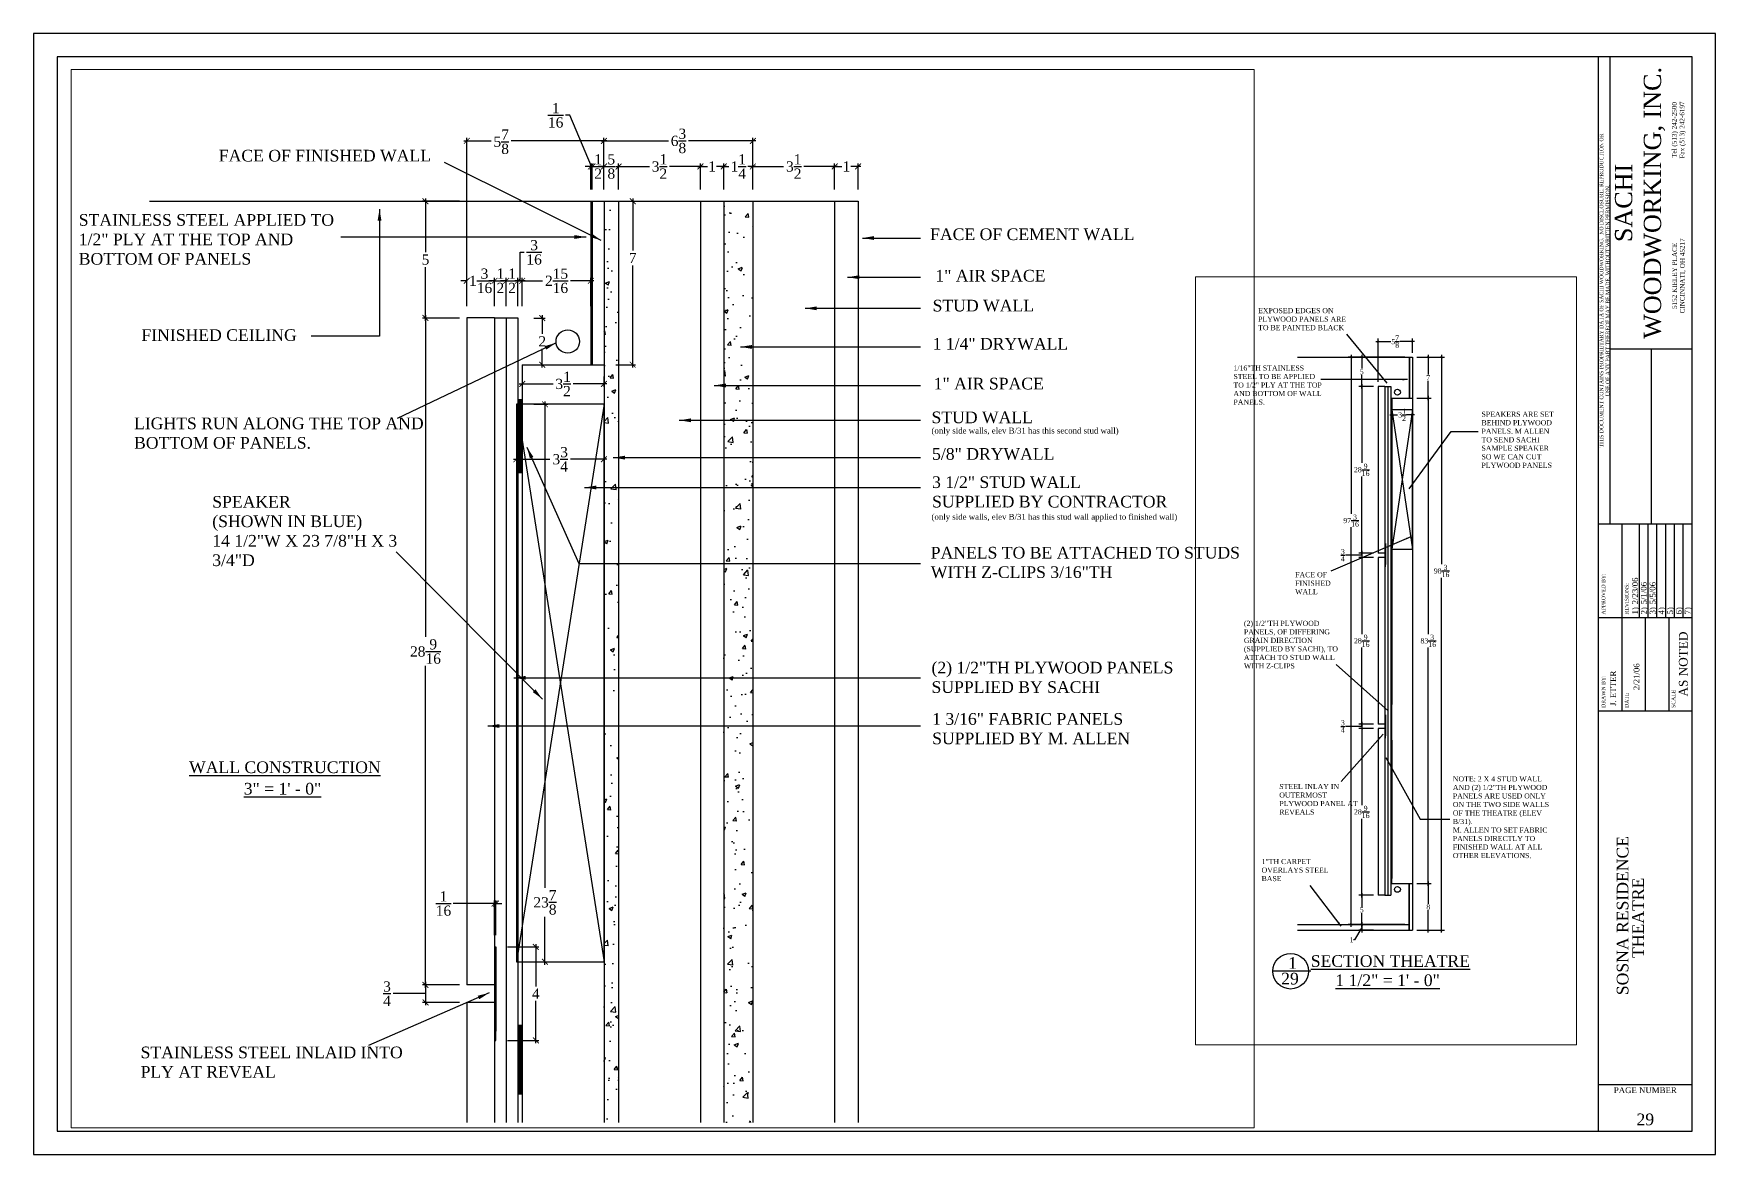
# Paper-space layout 'PAGE 29' of a CAD drawing. Header units: inches. Extents: x -2.4 to 33.6, y 3.2 to 27.2.
# The model-space entities are those that its viewports show. They can reach past a viewport. Long polylines and large blocks are cut down to what shows.
import ezdxf
from ezdxf.enums import TextEntityAlignment as Align

# ---------------------------------------------------------------- set-up
doc = ezdxf.new("R2010")
doc.units = ezdxf.units.IN
doc.header["$MEASUREMENT"] = 0
for name, color, linetype in [('BORDER-GEOMETRY', 7, 'Continuous'), ('BORDER-TEXT', 7, 'Continuous'), ('VIEWPORT', 7, 'Continuous')]:
    doc.layers.add(name, color=color, linetype=linetype)
doc.styles.add('BOOKMAN', font='BOOKOS.TTF')
doc.dimstyles.new('SACHI-1-1-2', dxfattribs={"dimtxt": 0.875, "dimasz": 0.375, "dimexe": 0.5, "dimexo": 0.75, "dimgap": 0.09, "dimtad": 0, "dimtih": 1, "dimtoh": 1, "dimdec": 5, "dimzin": 3, "dimdsep": 46, "dimlunit": 5, "dimtxsty": 'BOOKMAN', "dimblk": 'ARCHTICK', "dimcen": 0, "dimdle": 0.375, "dimclrd": 5, "dimclre": 5, "dimclrt": 5, "dimadec": 1, "dimazin": 0, "dimtfac": 1, "dimtdec": 5, "dimtofl": 0, "dimtmove": 0, "dimatfit": 3, "dimfxl": 0, "dimtolj": 1, "dimtzin": 0, "dimarcsym": 0})
doc.dimstyles.new('SACHI-3', dxfattribs={"dimtxt": 0.4375, "dimasz": 0.25, "dimexe": 0.125, "dimexo": 0.5, "dimgap": 0.09, "dimtad": 0, "dimtih": 1, "dimtoh": 1, "dimdec": 5, "dimzin": 3, "dimdsep": 46, "dimlunit": 5, "dimtxsty": 'BOOKMAN', "dimblk": 'ARCHTICK', "dimcen": 0, "dimdle": 0.125, "dimclrd": 5, "dimclre": 5, "dimclrt": 5, "dimadec": 1, "dimazin": 0, "dimtfac": 1, "dimtdec": 5, "dimtofl": 0, "dimtmove": 0, "dimatfit": 3, "dimfxl": 0, "dimtolj": 1, "dimtzin": 0, "dimarcsym": 0})
doc.dimstyles.new('SACHI-3-4', dxfattribs={"dimtxt": 1.75, "dimasz": 0.75, "dimexe": 0.5, "dimexo": 1, "dimgap": 0.09, "dimtad": 0, "dimtih": 1, "dimtoh": 1, "dimdec": 5, "dimzin": 3, "dimdsep": 46, "dimlunit": 5, "dimtxsty": 'BOOKMAN', "dimblk": 'ARCHTICK', "dimcen": 0, "dimclrd": 5, "dimclre": 5, "dimclrt": 5, "dimadec": 1, "dimazin": 0, "dimtfac": 1, "dimtdec": 5, "dimtofl": 0, "dimtmove": 0, "dimatfit": 3, "dimfxl": 0, "dimtolj": 1, "dimtzin": 0, "dimarcsym": 0})

psp = doc.layouts.new('PAGE 29')

msp = doc.modelspace()

# ---------------------------------------------------------------- texts
at = {"attachment_point": 1, "style": 'BOOKMAN'}
for s, insert, char_height, width in [('{\\LWALL CONSTRUCTION}', (6276.633992, 1236.743181), 0.5, 53.87060253), ('{\\L3" = 1\' - 0"}', (6278.973355, 1235.823562), 0.5, 53.87060253), ('{\\LSECTION THEATRE}', (6186.587545, 1162.833609), 2, 53.87060253), ('1', (6182.716196, 1162.499076), 2, 2.23220125), ('29', (6181.517251, 1159.821125), 2, 2.23220125), ('{\\L1 1/2" = 1\' - 0"}', (6190.801397, 1159.536732), 2, 47.13222291)]:
    msp.add_mtext(s, dxfattribs=dict(at, insert=insert, char_height=char_height, width=width))
at = {"layer": 'VIEWPORT', "attachment_point": 1, "style": 'BOOKMAN'}
for s, insert, char_height, width in [('EXPOSED EDGES ON PLYWOOD PANELS ARE TO BE PAINTED BLACK', (6177.576394, 1273.694749), 0.875, 16.43562168), ('1/16"TH STAINLESS STEEL TO BE APPLIED TO 1/2" PLY AT THE TOP AND BOTTOM OF WALL PANELS.', (6173.344573, 1263.863002), 0.875, 15.47753387), ('FACE OF FINISHED WALL', (6277.907507, 1262.935907), 0.5, 13.43379997), ('STAINLESS STEEL APPLIED TO 1/2" PLY AT THE TOP AND BOTTOM OF PANELS', (6271.910711, 1260.183901), 0.5, 11.16706921), ('FACE OF CEMENT WALL', (6308.360699, 1259.571307), 0.5, 13.43379997), ('1" AIR SPACE', (6308.585559, 1257.79446), 0.5, 13.43379997), ('STUD WALL', (6308.467368, 1256.513691), 0.5, 13.43379997), ('SPEAKERS ARE SET BEHIND PLYWOOD PANELS. M ALLEN TO SEND SACHI SAMPLE SPEAKER SO WE CAN CUT PLYWOOD PANELS', (6215.826052, 1255.950153), 0.875, 13.36213892), ('FINISHED CEILING', (6274.594833, 1255.251799), 0.5, 13.43379997), ('1 1/4" DRYWALL', (6308.467384, 1254.878314), 0.5, 13.43379997), ('1" AIR SPACE', (6308.514634, 1253.173978), 0.5, 13.43379997), ('LIGHTS RUN ALONG THE TOP AND BOTTOM OF PANELS.', (6274.278755, 1251.470268), 0.5, 12.64137926), ('STUD WALL', (6308.420101, 1251.727912), 0.5, 13.43379997), ('(only side walls, elev B/31 has this second stud wall)', (6308.420101, 1251.034079), 0.25, 13.43379997), ('5/8" DRYWALL', (6308.443527, 1250.161484), 0.5, 13.43379997), ('3 1/2" STUD WALL\\PSUPPLIED BY CONTRACTOR', (6308.443527, 1248.951985), 0.5, 13.43379997), ('SPEAKER\\P(SHOWN IN BLUE)\\P14 1/2"W X 23 7/8"H X 3 3/4"D', (6277.627621, 1248.110119), 0.5, 8.59764015), ('(only side walls, elev B/31 has this stud wall applied to finished wall)', (6308.420101, 1247.344406), 0.25, 13.43379997), ('PANELS TO BE ATTACHED TO STUDS WITH Z-CLIPS 3/16"TH', (6308.38746, 1245.932102), 0.5, 13.27220366), ('(2) 1/2"TH PLYWOOD PANELS\\PSUPPLIED BY SACHI', (6308.419687, 1241.009697), 0.5, 13.43379997), ('1 3/16" FABRIC PANELS \\PSUPPLIED BY M. ALLEN', (6308.448236, 1238.812219), 0.5, 13.43379997), ('FACE OF FINISHED WALL', (6183.914069, 1228.455283), 0.875, 9.68162761), ('STAINLESS STEEL INLAID INTO PLY AT REVEAL', (6274.559104, 1224.529976), 0.5, 11.6014856), ('(2) 1/2"TH PLYWOOD PANELS, OF DIFFERING GRAIN DIRECTION (SUPPLIED BY SACHI), TO ATTACH TO STUD WALL WITH Z-CLIPS', (6175.136387, 1220.120994), 0.875, 16.89955514), ('NOTE: 2 X 4 STUD WALL AND (2) 1/2"TH PLYWOOD PANELS ARE USED ONLY ON THE TWO SIDE WALLS OF THE THEATRE (ELEV B/31).\\PM. ALLEN TO SET FABRIC PANELS DIRECTLY TO FINISHED WALL AT ALL OTHER ELEVATIONS.', (6210.920251, 1193.467022), 0.875, 16.89955514), ('STEEL INLAY IN OUTERMOST PLYWOOD PANEL AT REVEALS', (6181.197487, 1192.164077), 0.875, 13.43870019), ('1"TH CARPET OVERLAYS STEEL BASE', (6178.167057, 1179.310925), 0.875, 11.68695644)]:
    msp.add_mtext(s, dxfattribs=dict(at, insert=insert, char_height=char_height, width=width))

# ---------------------------------------------------------------- blocks, each defined once
blk = doc.blocks.new('TB-SACHI-2000')
at = {"layer": 'BORDER-GEOMETRY', "color": 7}
for p, q in [((33.5, -23.5), (33.5, -0.5)), ((33.75, -6.75), (35.5, -6.75)), ((34.625, -6.75), (34.625, -10.5)), ((33.5, -10.5), (35.5, -10.5)), ((34, -10.5), (34, -14.5)), ((34.375, -12.5), (34.375, -10.5)), ((34.562, -12.5), (34.562, -10.5)), ((34.75, -12.5), (34.75, -10.5)), ((34.937, -12.5), (34.937, -10.5)), ((35.125, -12.5), (35.125, -10.5)), ((33.5, -12.5), (35.5, -12.5)), ((34.5, -12.5), (34.5, -14.5)), ((35, -12.5), (35, -14.5)), ((33.5, -14.5), (35.5, -14.5)), ((33.5, -22.5), (35.5, -22.5))]:
    blk.add_line(p, q, dxfattribs=at)
at = {"layer": 'BORDER-GEOMETRY'}
for p, q in [((33.75, -10.5), (33.75, -0.5)), ((35.312, -12.5), (35.312, -10.5))]:
    blk.add_line(p, q, dxfattribs=at)
at = {"layer": 'BORDER-GEOMETRY', "color": 254}
blk.add_lwpolyline([(0, -24), (36, -24), (36, 0), (0, 0)], close=True, dxfattribs=at)
at = {"layer": 'BORDER-GEOMETRY', "color": 7}
blk.add_lwpolyline([(0.5, -23.5), (35.5, -23.5), (35.5, -0.5), (0.5, -0.5)], close=True, dxfattribs=at)
at = {"layer": 'BORDER-TEXT', "color": 7, "style": 'BOOKMAN'}
for s, height, p in [('APPROVED BY:', 0.08, (33.603, -12.438)), ('REVISIONS:', 0.08, (34.102, -12.438)), ('1)', 0.125, (34.281, -12.438)), ('2)', 0.125, (34.469, -12.438)), ('3)', 0.125, (34.656, -12.438)), ('4)', 0.125, (34.844, -12.438)), ('5)', 0.125, (35.031, -12.438)), ('6)', 0.125, (35.219, -12.438)), ('DRAWN BY:', 0.08, (33.603, -14.438)), ('DATE', 0.08, (34.102, -14.438)), ('SCALE', 0.08, (35.102, -14.438))]:
    blk.add_text(s, height=height, rotation=90, dxfattribs=at).set_placement(p, align=Align.MIDDLE_LEFT)
at = {"layer": 'BORDER-TEXT', "color": 250, "style": 'BOOKMAN'}
blk.add_text('7)', height=0.125, rotation=90, dxfattribs=at).set_placement((35.406, -12.438), align=Align.MIDDLE_LEFT)
at = {"layer": 'BORDER-TEXT', "color": 7, "style": 'BOOKMAN'}
blk.add_text('PAGE NUMBER', height=0.125, dxfattribs=at).set_placement((34.5, -22.625), align=Align.MIDDLE_CENTER)
at = {"layer": 'BORDER-TEXT', "color": 7, "attachment_point": 5, "rotation": 90, "style": 'BOOKMAN'}
for s, insert, char_height, width in [('SACHI\\PWOODWORKING, INC.', (34.387, -3.625), 0.37, 6.6641), ('Tel (513) 242-2500\\PFax (513) 242-6197', (35.22, -2.063), 0.1, 2), ('THIS DOCUMENT CONTAINS PROPRIETARY DATA OF SACHI WOODWORKING.  NO DISCLOSURE, REPRODUCTION OR USE OF ANY PART THEREOF MAY BE MADE, WITHOUT WRITTEN PERMISSION.', (33.636, -5.5), 0.08, 6.6641), ('5152 KIELEY PLACE\\PCINCINNATI, OH 45217', (35.22, -5.188), 0.1, 2)]:
    blk.add_mtext(s, dxfattribs=dict(at, insert=insert, char_height=char_height, width=width))
at = {"layer": 'BORDER-TEXT', "color": 7, "style": 'BOOKMAN'}
for tag, height, p in [('AUX-1-TITLE1', 0.125, (34.014, -8.625)), ('AUX-1-TITLE2', 0.125, (34.232, -8.625)), ('AUX-1-TITLE3', 0.125, (34.451, -8.625)), ('AUX-2-TITLE1', 0.125, (34.889, -8.625)), ('AUX-2-TITLE2', 0.125, (35.107, -8.625)), ('AUX-2-TITLE3', 0.125, (35.326, -8.625)), ('DRAWN-DATE', 0.125, (34.312, -13.772)), ('SCALE', 0.188, (35.312, -13.5)), ('PROJECT-1-TITLE1', 0.25, (34.014, -19.5)), ('PROJECT-1-TITLE2', 0.25, (34.345, -19.5)), ('PROJECT-1-TITLE1', 0.125, (34.669, -19.5)), ('PROJECT-1-TITLE2', 0.125, (34.886, -19.5)), ('PROJECT-1-TITLE3', 0.125, (35.104, -19.5)), ('PROJECT-1-TITLE4', 0.125, (35.321, -19.5)), ('PROJECT', 0.125, (33.705, -19.5))]:
    blk.add_attdef(tag, text='', height=height, rotation=90, dxfattribs=at).set_placement(p, align=Align.MIDDLE_CENTER)
for tag, height, p in [('TITLE-AUX-1', 0.08, (33.83, -10.47)), ('TITLE-AUX-2', 0.08, (34.705, -10.47)), ('APPROVED-BY', 0.125, (33.812, -12.397)), ('REV-LINE1', 0.125, (34.281, -12.223)), ('REV-LINE2', 0.125, (34.469, -12.223)), ('REV-LINE3', 0.125, (34.656, -12.223)), ('REV-LINE4', 0.125, (34.844, -12.223)), ('REV-LINE5', 0.125, (35.031, -12.223)), ('REV-LINE6', 0.125, (35.219, -12.223)), ('DRAWN-BY', 0.125, (33.812, -14.397)), ('SPARE-1-TITLE', 0.08, (34.602, -14.438)), ('SPARE-1', 0.125, (34.812, -14.397))]:
    blk.add_attdef(tag, text='', height=height, rotation=90, dxfattribs=at).set_placement(p, align=Align.MIDDLE_LEFT)
at = {"layer": 'BORDER-TEXT', "color": 250, "style": 'BOOKMAN'}
blk.add_attdef('REV-LINE7', text='', height=0.125, rotation=90, dxfattribs=at).set_placement((35.406, -12.223), align=Align.MIDDLE_LEFT)
at = {"layer": 'BORDER-TEXT', "color": 7, "style": 'BOOKMAN'}
blk.add_attdef('SHEET', text='', height=0.25, dxfattribs=at).set_placement((34.5, -23.25), align=Align.MIDDLE_CENTER)
blk = doc.blocks.new('_ARCHTICK')
at = {"color": 0, "linetype": 'ByBlock', "const_width": 0.15}
blk.add_lwpolyline([(-0.5, -0.5), (0.5, 0.5)], dxfattribs=at)
blk = doc.blocks.new('*D455')
at = {"layer": 'Defpoints', "color": 0}
for p in [(6195.311, 1265.282), (6198.106, 1265.282), (6198.106, 1260.282)]:
    blk.add_point(p, dxfattribs=at)
at = {"layer": 'VIEWPORT', "color": 5, "lineweight": -2}
for p, q in [((6197.356, 1265.282), (6194.811, 1265.282)), ((6195.311, 1265.657), (6195.311, 1263.332)), ((6195.311, 1259.907), (6195.311, 1262.232)), ((6197.356, 1260.282), (6194.811, 1260.282))]:
    blk.add_line(p, q, dxfattribs=at)
at = {"layer": 'VIEWPORT', "color": 5, "lineweight": -2, "xscale": 0.375, "yscale": 0.375, "zscale": 0.375}
for p, rotation in [((6195.311, 1265.282), 90), ((6195.311, 1260.282), 270)]:
    blk.add_blockref('_ARCHTICK', p, dxfattribs=dict(at, rotation=rotation))
at = {"layer": 'VIEWPORT', "color": 5, "insert": (6195.311, 1262.782), "char_height": 0.875, "attachment_point": 5, "style": 'BOOKMAN'}
blk.add_mtext('\\A1;5', dxfattribs=at)
blk = doc.blocks.new('*D456')
at = {"layer": 'Defpoints', "color": 0}
for p in [(6198.106, 1260.282), (6195.311, 1231.719), (6198.106, 1231.719)]:
    blk.add_point(p, dxfattribs=at)
at = {"layer": 'VIEWPORT', "color": 5, "lineweight": -2}
for p, q in [((6197.356, 1260.282), (6194.811, 1260.282)), ((6195.311, 1260.657), (6195.311, 1247.158)), ((6195.311, 1231.344), (6195.311, 1244.844)), ((6197.356, 1231.719), (6194.811, 1231.719))]:
    blk.add_line(p, q, dxfattribs=at)
at = {"layer": 'VIEWPORT', "color": 5, "lineweight": -2, "xscale": 0.375, "yscale": 0.375, "zscale": 0.375}
for p, rotation in [((6195.311, 1260.282), 90), ((6195.311, 1231.719), 270)]:
    blk.add_blockref('_ARCHTICK', p, dxfattribs=dict(at, rotation=rotation))
at = {"layer": 'VIEWPORT', "color": 5, "insert": (6195.311, 1246.001), "char_height": 0.875, "attachment_point": 5, "style": 'BOOKMAN'}
blk.add_mtext('\\A1;28{\\H1.000000x;\\S9/16;}', dxfattribs=at)
blk = doc.blocks.new('*D457')
at = {"layer": 'Defpoints', "color": 0}
for p in [(6198.106, 1231.719), (6195.311, 1230.969), (6198.106, 1230.969)]:
    blk.add_point(p, dxfattribs=at)
at = {"layer": 'VIEWPORT', "color": 5, "lineweight": -2}
for p, q in [((6195.311, 1232.094), (6195.311, 1230.594)), ((6192.694, 1231.344), (6192.514, 1231.344)), ((6195.311, 1231.344), (6192.694, 1231.344)), ((6197.356, 1231.719), (6194.811, 1231.719)), ((6197.356, 1230.969), (6194.811, 1230.969))]:
    blk.add_line(p, q, dxfattribs=at)
at = {"layer": 'VIEWPORT', "color": 5, "lineweight": -2, "xscale": 0.375, "yscale": 0.375, "zscale": 0.375}
for p, rotation in [((6195.311, 1231.719), 90), ((6195.311, 1230.969), 270)]:
    blk.add_blockref('_ARCHTICK', p, dxfattribs=dict(at, rotation=rotation))
at = {"layer": 'VIEWPORT', "color": 5, "insert": (6192.083, 1231.344), "char_height": 0.875, "attachment_point": 5, "style": 'BOOKMAN'}
blk.add_mtext('\\A1;{\\H1.000000x;\\S3/4;}', dxfattribs=at)
blk = doc.blocks.new('*D458')
at = {"layer": 'Defpoints', "color": 0}
for p in [(6198.106, 1230.969), (6195.311, 1202.407), (6198.106, 1202.407)]:
    blk.add_point(p, dxfattribs=at)
at = {"layer": 'VIEWPORT', "color": 5, "lineweight": -2}
for p, q in [((6195.311, 1231.344), (6195.311, 1217.845)), ((6197.356, 1230.969), (6194.811, 1230.969)), ((6195.311, 1202.032), (6195.311, 1215.531)), ((6197.356, 1202.407), (6194.811, 1202.407))]:
    blk.add_line(p, q, dxfattribs=at)
at = {"layer": 'VIEWPORT', "color": 5, "lineweight": -2, "xscale": 0.375, "yscale": 0.375, "zscale": 0.375}
for p, rotation in [((6195.311, 1230.969), 90), ((6195.311, 1202.407), 270)]:
    blk.add_blockref('_ARCHTICK', p, dxfattribs=dict(at, rotation=rotation))
at = {"layer": 'VIEWPORT', "color": 5, "insert": (6195.311, 1216.688), "char_height": 0.875, "attachment_point": 5, "style": 'BOOKMAN'}
blk.add_mtext('\\A1;28{\\H1.000000x;\\S9/16;}', dxfattribs=at)
blk = doc.blocks.new('*D459')
at = {"layer": 'Defpoints', "color": 0}
for p in [(6198.106, 1202.407), (6195.311, 1201.657), (6198.106, 1201.657)]:
    blk.add_point(p, dxfattribs=at)
at = {"layer": 'VIEWPORT', "color": 5, "lineweight": -2}
for p, q in [((6197.356, 1202.407), (6194.811, 1202.407)), ((6195.311, 1202.782), (6195.311, 1201.282)), ((6192.694, 1202.032), (6192.514, 1202.032)), ((6195.311, 1202.032), (6192.694, 1202.032)), ((6197.356, 1201.657), (6194.811, 1201.657))]:
    blk.add_line(p, q, dxfattribs=at)
at = {"layer": 'VIEWPORT', "color": 5, "lineweight": -2, "xscale": 0.375, "yscale": 0.375, "zscale": 0.375}
for p, rotation in [((6195.311, 1202.407), 90), ((6195.311, 1201.657), 270)]:
    blk.add_blockref('_ARCHTICK', p, dxfattribs=dict(at, rotation=rotation))
at = {"layer": 'VIEWPORT', "color": 5, "insert": (6192.083, 1202.032), "char_height": 0.875, "attachment_point": 5, "style": 'BOOKMAN'}
blk.add_mtext('\\A1;{\\H1.000000x;\\S3/4;}', dxfattribs=at)
blk = doc.blocks.new('*D460')
at = {"layer": 'Defpoints', "color": 0}
for p in [(6198.106, 1201.657), (6195.311, 1173.094), (6198.106, 1173.094)]:
    blk.add_point(p, dxfattribs=at)
at = {"layer": 'VIEWPORT', "color": 5, "lineweight": -2}
for p, q in [((6195.311, 1202.032), (6195.311, 1188.533)), ((6197.356, 1201.657), (6194.811, 1201.657)), ((6195.311, 1172.719), (6195.311, 1186.219)), ((6197.356, 1173.094), (6194.811, 1173.094))]:
    blk.add_line(p, q, dxfattribs=at)
at = {"layer": 'VIEWPORT', "color": 5, "lineweight": -2, "xscale": 0.375, "yscale": 0.375, "zscale": 0.375}
for p, rotation in [((6195.311, 1201.657), 90), ((6195.311, 1173.094), 270)]:
    blk.add_blockref('_ARCHTICK', p, dxfattribs=dict(at, rotation=rotation))
at = {"layer": 'VIEWPORT', "color": 5, "insert": (6195.311, 1187.376), "char_height": 0.875, "attachment_point": 5, "style": 'BOOKMAN'}
blk.add_mtext('\\A1;28{\\H1.000000x;\\S9/16;}', dxfattribs=at)
blk = doc.blocks.new('*D461')
at = {"layer": 'Defpoints', "color": 0}
for p in [(6198.106, 1173.094), (6195.311, 1168.094), (6198.106, 1168.094)]:
    blk.add_point(p, dxfattribs=at)
at = {"layer": 'VIEWPORT', "color": 5, "lineweight": -2}
for p, q in [((6197.356, 1173.094), (6194.811, 1173.094)), ((6195.311, 1173.469), (6195.311, 1171.145)), ((6195.311, 1167.719), (6195.311, 1170.044)), ((6197.356, 1168.094), (6194.811, 1168.094))]:
    blk.add_line(p, q, dxfattribs=at)
at = {"layer": 'VIEWPORT', "color": 5, "lineweight": -2, "xscale": 0.375, "yscale": 0.375, "zscale": 0.375}
for p, rotation in [((6195.311, 1173.094), 90), ((6195.311, 1168.094), 270)]:
    blk.add_blockref('_ARCHTICK', p, dxfattribs=dict(at, rotation=rotation))
at = {"layer": 'VIEWPORT', "color": 5, "insert": (6195.311, 1170.594), "char_height": 0.875, "attachment_point": 5, "style": 'BOOKMAN'}
blk.add_mtext('\\A1;5', dxfattribs=at)
blk = doc.blocks.new('*D462')
at = {"layer": 'Defpoints', "color": 0}
for p in [(6198.106, 1168.094), (6195.311, 1167.094), (6198.106, 1167.094)]:
    blk.add_point(p, dxfattribs=at)
at = {"layer": 'VIEWPORT', "color": 5, "lineweight": -2}
for p, q in [((6197.356, 1168.094), (6194.811, 1168.094)), ((6195.311, 1168.469), (6195.311, 1166.719)), ((6195.311, 1167.594), (6194.061, 1165.466)), ((6197.356, 1167.094), (6194.811, 1167.094)), ((6194.061, 1165.466), (6193.881, 1165.466))]:
    blk.add_line(p, q, dxfattribs=at)
at = {"layer": 'VIEWPORT', "color": 5, "lineweight": -2, "xscale": 0.375, "yscale": 0.375, "zscale": 0.375}
for p, rotation in [((6195.311, 1168.094), 90), ((6195.311, 1167.094), 270)]:
    blk.add_blockref('_ARCHTICK', p, dxfattribs=dict(at, rotation=rotation))
at = {"layer": 'VIEWPORT', "color": 5, "insert": (6193.584, 1165.466), "char_height": 0.875, "attachment_point": 5, "style": 'BOOKMAN'}
blk.add_mtext('\\A1;1', dxfattribs=at)
blk = doc.blocks.new('*D463')
at = {"layer": 'Defpoints', "color": 0}
for p in [(6300.773, 1262.223), (6300.773, 1260.733), (6304.273, 1260.733)]:
    blk.add_point(p, dxfattribs=at)
at = {"layer": 'VIEWPORT', "color": 5, "lineweight": -2}
for p, q in [((6300.648, 1262.223), (6302.09, 1262.223)), ((6300.773, 1261.233), (6300.773, 1262.348)), ((6304.398, 1262.223), (6302.956, 1262.223)), ((6304.273, 1261.233), (6304.273, 1262.348))]:
    blk.add_line(p, q, dxfattribs=at)
at = {"layer": 'VIEWPORT', "color": 5, "lineweight": -2, "xscale": 0.25, "yscale": 0.25, "zscale": 0.25, "rotation": 180}
blk.add_blockref('_ARCHTICK', (6300.773, 1262.223), dxfattribs=at)
at = {"layer": 'VIEWPORT', "color": 5, "lineweight": -2, "xscale": 0.25, "yscale": 0.25, "zscale": 0.25}
blk.add_blockref('_ARCHTICK', (6304.273, 1262.223), dxfattribs=at)
at = {"layer": 'VIEWPORT', "color": 5, "insert": (6302.523, 1262.223), "char_height": 0.4375, "attachment_point": 5, "style": 'BOOKMAN'}
blk.add_mtext('\\A1;3{\\H1.000000x;\\S1/2;}', dxfattribs=at)
blk = doc.blocks.new('*D464')
at = {"layer": 'Defpoints', "color": 0}
for p in [(6299.523, 1262.223), (6299.523, 1260.733), (6300.773, 1260.733)]:
    blk.add_point(p, dxfattribs=at)
at = {"layer": 'VIEWPORT', "color": 5, "lineweight": -2}
for p, q in [((6299.398, 1262.223), (6299.742, 1262.223)), ((6299.523, 1261.233), (6299.523, 1262.348)), ((6300.898, 1262.223), (6300.554, 1262.223)), ((6300.773, 1261.233), (6300.773, 1262.348))]:
    blk.add_line(p, q, dxfattribs=at)
at = {"layer": 'VIEWPORT', "color": 5, "lineweight": -2, "xscale": 0.25, "yscale": 0.25, "zscale": 0.25, "rotation": 180}
blk.add_blockref('_ARCHTICK', (6299.523, 1262.223), dxfattribs=at)
at = {"layer": 'VIEWPORT', "color": 5, "lineweight": -2, "xscale": 0.25, "yscale": 0.25, "zscale": 0.25}
blk.add_blockref('_ARCHTICK', (6300.773, 1262.223), dxfattribs=at)
at = {"layer": 'VIEWPORT', "color": 5, "insert": (6300.148, 1262.223), "char_height": 0.4375, "attachment_point": 5, "style": 'BOOKMAN'}
blk.add_mtext('\\A1;1{\\H1.000000x;\\S1/4;}', dxfattribs=at)
blk = doc.blocks.new('*D465')
at = {"layer": 'Defpoints', "color": 0}
for p in [(6298.523, 1262.223), (6298.523, 1260.733), (6299.523, 1260.733)]:
    blk.add_point(p, dxfattribs=at)
at = {"layer": 'VIEWPORT', "color": 5, "lineweight": -2}
for p, q in [((6298.398, 1262.223), (6298.83, 1262.223)), ((6298.523, 1261.233), (6298.523, 1262.348)), ((6299.648, 1262.223), (6299.217, 1262.223)), ((6299.523, 1261.233), (6299.523, 1262.348))]:
    blk.add_line(p, q, dxfattribs=at)
at = {"layer": 'VIEWPORT', "color": 5, "lineweight": -2, "xscale": 0.25, "yscale": 0.25, "zscale": 0.25, "rotation": 180}
blk.add_blockref('_ARCHTICK', (6298.523, 1262.223), dxfattribs=at)
at = {"layer": 'VIEWPORT', "color": 5, "lineweight": -2, "xscale": 0.25, "yscale": 0.25, "zscale": 0.25}
blk.add_blockref('_ARCHTICK', (6299.523, 1262.223), dxfattribs=at)
at = {"layer": 'VIEWPORT', "color": 5, "insert": (6299.023, 1262.223), "char_height": 0.4375, "attachment_point": 5, "style": 'BOOKMAN'}
blk.add_mtext('\\A1;1', dxfattribs=at)
blk = doc.blocks.new('*D466')
at = {"layer": 'Defpoints', "color": 0}
for p in [(6295.023, 1262.223), (6295.023, 1260.733), (6298.523, 1260.733)]:
    blk.add_point(p, dxfattribs=at)
at = {"layer": 'VIEWPORT', "color": 5, "lineweight": -2}
for p, q in [((6294.898, 1262.223), (6296.34, 1262.223)), ((6295.023, 1261.233), (6295.023, 1262.348)), ((6298.648, 1262.223), (6297.206, 1262.223)), ((6298.523, 1261.233), (6298.523, 1262.348))]:
    blk.add_line(p, q, dxfattribs=at)
at = {"layer": 'VIEWPORT', "color": 5, "lineweight": -2, "xscale": 0.25, "yscale": 0.25, "zscale": 0.25, "rotation": 180}
blk.add_blockref('_ARCHTICK', (6295.023, 1262.223), dxfattribs=at)
at = {"layer": 'VIEWPORT', "color": 5, "lineweight": -2, "xscale": 0.25, "yscale": 0.25, "zscale": 0.25}
blk.add_blockref('_ARCHTICK', (6298.523, 1262.223), dxfattribs=at)
at = {"layer": 'VIEWPORT', "color": 5, "insert": (6296.773, 1262.223), "char_height": 0.4375, "attachment_point": 5, "style": 'BOOKMAN'}
blk.add_mtext('\\A1;3{\\H1.000000x;\\S1/2;}', dxfattribs=at)
blk = doc.blocks.new('*D467')
at = {"layer": 'Defpoints', "color": 0}
for p in [(6294.398, 1262.223), (6294.398, 1260.733), (6295.023, 1260.733)]:
    blk.add_point(p, dxfattribs=at)
at = {"layer": 'VIEWPORT', "color": 5, "lineweight": -2}
for p, q in [((6294.398, 1262.223), (6294.148, 1262.223)), ((6294.398, 1261.233), (6294.398, 1262.348)), ((6295.023, 1261.233), (6295.023, 1262.348)), ((6295.023, 1262.223), (6295.273, 1262.223))]:
    blk.add_line(p, q, dxfattribs=at)
at = {"layer": 'VIEWPORT', "color": 5, "lineweight": -2, "xscale": 0.25, "yscale": 0.25, "zscale": 0.25}
blk.add_blockref('_ARCHTICK', (6294.398, 1262.223), dxfattribs=at)
at = {"layer": 'VIEWPORT', "color": 5, "lineweight": -2, "xscale": 0.25, "yscale": 0.25, "zscale": 0.25, "rotation": 180}
blk.add_blockref('_ARCHTICK', (6295.023, 1262.223), dxfattribs=at)
at = {"layer": 'VIEWPORT', "color": 5, "insert": (6294.711, 1262.223), "char_height": 0.4375, "attachment_point": 5, "style": 'BOOKMAN'}
blk.add_mtext('\\A1;{\\H1.000000x;\\S5/8;}', dxfattribs=at)
blk = doc.blocks.new('*D468')
at = {"layer": 'Defpoints', "color": 0}
for p in [(6293.898, 1262.223), (6293.898, 1260.733), (6294.398, 1260.733)]:
    blk.add_point(p, dxfattribs=at)
at = {"layer": 'VIEWPORT', "color": 5, "lineweight": -2}
for p, q in [((6293.898, 1262.223), (6293.648, 1262.223)), ((6293.898, 1261.233), (6293.898, 1262.348)), ((6294.398, 1261.233), (6294.398, 1262.348)), ((6294.398, 1262.223), (6294.648, 1262.223))]:
    blk.add_line(p, q, dxfattribs=at)
at = {"layer": 'VIEWPORT', "color": 5, "lineweight": -2, "xscale": 0.25, "yscale": 0.25, "zscale": 0.25}
blk.add_blockref('_ARCHTICK', (6293.898, 1262.223), dxfattribs=at)
at = {"layer": 'VIEWPORT', "color": 5, "lineweight": -2, "xscale": 0.25, "yscale": 0.25, "zscale": 0.25, "rotation": 180}
blk.add_blockref('_ARCHTICK', (6294.398, 1262.223), dxfattribs=at)
at = {"layer": 'VIEWPORT', "color": 5, "insert": (6294.148, 1262.223), "char_height": 0.4375, "attachment_point": 5, "style": 'BOOKMAN'}
blk.add_mtext('\\A1;{\\H1.000000x;\\S1/2;}', dxfattribs=at)
blk = doc.blocks.new('*D469')
at = {"layer": 'Defpoints', "color": 0}
for p in [(6293.836, 1262.223), (6293.836, 1260.733), (6293.898, 1260.733)]:
    blk.add_point(p, dxfattribs=at)
at = {"layer": 'VIEWPORT', "color": 5, "lineweight": -2}
for p, q in [((6292.93, 1264.415), (6292.75, 1264.415)), ((6293.867, 1262.223), (6292.93, 1264.415)), ((6293.836, 1262.223), (6293.586, 1262.223)), ((6293.836, 1261.233), (6293.836, 1262.348)), ((6293.898, 1262.223), (6293.836, 1262.223)), ((6293.898, 1261.233), (6293.898, 1262.348)), ((6293.898, 1262.223), (6294.148, 1262.223))]:
    blk.add_line(p, q, dxfattribs=at)
at = {"layer": 'VIEWPORT', "color": 5, "lineweight": -2, "xscale": 0.25, "yscale": 0.25, "zscale": 0.25}
blk.add_blockref('_ARCHTICK', (6293.836, 1262.223), dxfattribs=at)
at = {"layer": 'VIEWPORT', "color": 5, "lineweight": -2, "xscale": 0.25, "yscale": 0.25, "zscale": 0.25, "rotation": 180}
blk.add_blockref('_ARCHTICK', (6293.898, 1262.223), dxfattribs=at)
at = {"layer": 'VIEWPORT', "color": 5, "insert": (6292.329, 1264.415), "char_height": 0.4375, "attachment_point": 5, "style": 'BOOKMAN'}
blk.add_mtext('\\A1;{\\H1.000000x;\\S1/16;}', dxfattribs=at)
blk = doc.blocks.new('*D470')
at = {"layer": 'Defpoints', "color": 0}
for p in [(6305.273, 1262.223), (6304.273, 1260.733), (6305.273, 1260.733)]:
    blk.add_point(p, dxfattribs=at)
at = {"layer": 'VIEWPORT', "color": 5, "lineweight": -2}
for p, q in [((6304.148, 1262.223), (6304.58, 1262.223)), ((6304.273, 1261.233), (6304.273, 1262.348)), ((6305.398, 1262.223), (6304.967, 1262.223)), ((6305.273, 1261.233), (6305.273, 1262.348))]:
    blk.add_line(p, q, dxfattribs=at)
at = {"layer": 'VIEWPORT', "color": 5, "lineweight": -2, "xscale": 0.25, "yscale": 0.25, "zscale": 0.25, "rotation": 180}
blk.add_blockref('_ARCHTICK', (6304.273, 1262.223), dxfattribs=at)
at = {"layer": 'VIEWPORT', "color": 5, "lineweight": -2, "xscale": 0.25, "yscale": 0.25, "zscale": 0.25}
blk.add_blockref('_ARCHTICK', (6305.273, 1262.223), dxfattribs=at)
at = {"layer": 'VIEWPORT', "color": 5, "insert": (6304.773, 1262.223), "char_height": 0.4375, "attachment_point": 5, "style": 'BOOKMAN'}
blk.add_mtext('\\A1;1', dxfattribs=at)
blk = doc.blocks.new('*D471')
at = {"layer": 'Defpoints', "color": 0}
for p in [(6294.398, 1260.733), (6294.398, 1253.733), (6295.626, 1253.733)]:
    blk.add_point(p, dxfattribs=at)
at = {"layer": 'VIEWPORT', "color": 5, "lineweight": -2}
for p, q in [((6294.898, 1260.733), (6295.751, 1260.733)), ((6295.626, 1260.858), (6295.626, 1258.619)), ((6295.626, 1253.608), (6295.626, 1257.986)), ((6294.898, 1253.733), (6295.751, 1253.733))]:
    blk.add_line(p, q, dxfattribs=at)
at = {"layer": 'VIEWPORT', "color": 5, "lineweight": -2, "xscale": 0.25, "yscale": 0.25, "zscale": 0.25}
for p, rotation in [((6295.626, 1260.733), 90), ((6295.626, 1253.733), 270)]:
    blk.add_blockref('_ARCHTICK', p, dxfattribs=dict(at, rotation=rotation))
at = {"layer": 'VIEWPORT', "color": 5, "insert": (6295.626, 1258.302), "char_height": 0.4375, "attachment_point": 5, "style": 'BOOKMAN'}
blk.add_mtext('\\A1;7', dxfattribs=at)
blk = doc.blocks.new('*D472')
at = {"layer": 'Defpoints', "color": 0}
for p in [(6286.755, 1260.733), (6288.711, 1260.733), (6288.711, 1255.733)]:
    blk.add_point(p, dxfattribs=at)
at = {"layer": 'VIEWPORT', "color": 5, "lineweight": -2}
for p, q in [((6288.211, 1260.733), (6286.63, 1260.733)), ((6286.755, 1260.858), (6286.755, 1258.554)), ((6286.755, 1255.608), (6286.755, 1257.913)), ((6288.211, 1255.733), (6286.63, 1255.733))]:
    blk.add_line(p, q, dxfattribs=at)
at = {"layer": 'VIEWPORT', "color": 5, "lineweight": -2, "xscale": 0.25, "yscale": 0.25, "zscale": 0.25}
for p, rotation in [((6286.755, 1260.733), 90), ((6286.755, 1255.733), 270)]:
    blk.add_blockref('_ARCHTICK', p, dxfattribs=dict(at, rotation=rotation))
at = {"layer": 'VIEWPORT', "color": 5, "insert": (6286.755, 1258.233), "char_height": 0.4375, "attachment_point": 5, "style": 'BOOKMAN'}
blk.add_mtext('\\A1;5', dxfattribs=at)
blk = doc.blocks.new('*D473')
at = {"layer": 'Defpoints', "color": 0}
for p in [(6289.711, 1257.327), (6288.523, 1255.733), (6289.711, 1255.733)]:
    blk.add_point(p, dxfattribs=at)
at = {"layer": 'VIEWPORT', "color": 5, "lineweight": -2}
for p, q in [((6288.523, 1257.327), (6288.273, 1257.327)), ((6288.523, 1256.233), (6288.523, 1257.452)), ((6289.711, 1256.233), (6289.711, 1257.452)), ((6289.711, 1257.327), (6289.961, 1257.327))]:
    blk.add_line(p, q, dxfattribs=at)
at = {"layer": 'VIEWPORT', "color": 5, "lineweight": -2, "xscale": 0.25, "yscale": 0.25, "zscale": 0.25}
blk.add_blockref('_ARCHTICK', (6288.523, 1257.327), dxfattribs=at)
at = {"layer": 'VIEWPORT', "color": 5, "lineweight": -2, "xscale": 0.25, "yscale": 0.25, "zscale": 0.25, "rotation": 180}
blk.add_blockref('_ARCHTICK', (6289.711, 1257.327), dxfattribs=at)
at = {"layer": 'VIEWPORT', "color": 5, "insert": (6289.117, 1257.327), "char_height": 0.4375, "attachment_point": 5, "style": 'BOOKMAN'}
blk.add_mtext('\\A1;1{\\H1.000000x;\\S3/16;}', dxfattribs=at)
blk = doc.blocks.new('*D474')
at = {"layer": 'Defpoints', "color": 0}
for p in [(6290.211, 1257.327), (6289.711, 1255.733), (6290.211, 1255.733)]:
    blk.add_point(p, dxfattribs=at)
at = {"layer": 'VIEWPORT', "color": 5, "lineweight": -2}
for p, q in [((6289.711, 1257.327), (6289.461, 1257.327)), ((6289.711, 1256.233), (6289.711, 1257.452)), ((6290.211, 1256.233), (6290.211, 1257.452)), ((6290.211, 1257.327), (6290.461, 1257.327))]:
    blk.add_line(p, q, dxfattribs=at)
at = {"layer": 'VIEWPORT', "color": 5, "lineweight": -2, "xscale": 0.25, "yscale": 0.25, "zscale": 0.25}
blk.add_blockref('_ARCHTICK', (6289.711, 1257.327), dxfattribs=at)
at = {"layer": 'VIEWPORT', "color": 5, "lineweight": -2, "xscale": 0.25, "yscale": 0.25, "zscale": 0.25, "rotation": 180}
blk.add_blockref('_ARCHTICK', (6290.211, 1257.327), dxfattribs=at)
at = {"layer": 'VIEWPORT', "color": 5, "insert": (6289.961, 1257.327), "char_height": 0.4375, "attachment_point": 5, "style": 'BOOKMAN'}
blk.add_mtext('\\A1;{\\H1.000000x;\\S1/2;}', dxfattribs=at)
blk = doc.blocks.new('*D475')
at = {"layer": 'Defpoints', "color": 0}
for p in [(6290.711, 1257.327), (6290.211, 1255.733), (6290.711, 1255.733)]:
    blk.add_point(p, dxfattribs=at)
at = {"layer": 'VIEWPORT', "color": 5, "lineweight": -2}
for p, q in [((6290.211, 1257.327), (6289.961, 1257.327)), ((6290.211, 1256.233), (6290.211, 1257.452)), ((6290.711, 1256.233), (6290.711, 1257.452)), ((6290.711, 1257.327), (6290.961, 1257.327))]:
    blk.add_line(p, q, dxfattribs=at)
at = {"layer": 'VIEWPORT', "color": 5, "lineweight": -2, "xscale": 0.25, "yscale": 0.25, "zscale": 0.25}
blk.add_blockref('_ARCHTICK', (6290.211, 1257.327), dxfattribs=at)
at = {"layer": 'VIEWPORT', "color": 5, "lineweight": -2, "xscale": 0.25, "yscale": 0.25, "zscale": 0.25, "rotation": 180}
blk.add_blockref('_ARCHTICK', (6290.711, 1257.327), dxfattribs=at)
at = {"layer": 'VIEWPORT', "color": 5, "insert": (6290.461, 1257.327), "char_height": 0.4375, "attachment_point": 5, "style": 'BOOKMAN'}
blk.add_mtext('\\A1;{\\H1.000000x;\\S1/2;}', dxfattribs=at)
blk = doc.blocks.new('*D476')
at = {"layer": 'Defpoints', "color": 0}
for p in [(6293.836, 1257.327), (6290.898, 1255.733), (6293.836, 1255.733)]:
    blk.add_point(p, dxfattribs=at)
at = {"layer": 'VIEWPORT', "color": 5, "lineweight": -2}
for p, q in [((6290.773, 1257.327), (6291.763, 1257.327)), ((6290.898, 1256.233), (6290.898, 1257.452)), ((6293.961, 1257.327), (6292.971, 1257.327)), ((6293.836, 1256.233), (6293.836, 1257.452))]:
    blk.add_line(p, q, dxfattribs=at)
at = {"layer": 'VIEWPORT', "color": 5, "lineweight": -2, "xscale": 0.25, "yscale": 0.25, "zscale": 0.25, "rotation": 180}
blk.add_blockref('_ARCHTICK', (6290.898, 1257.327), dxfattribs=at)
at = {"layer": 'VIEWPORT', "color": 5, "lineweight": -2, "xscale": 0.25, "yscale": 0.25, "zscale": 0.25}
blk.add_blockref('_ARCHTICK', (6293.836, 1257.327), dxfattribs=at)
at = {"layer": 'VIEWPORT', "color": 5, "insert": (6292.367, 1257.327), "char_height": 0.4375, "attachment_point": 5, "style": 'BOOKMAN'}
blk.add_mtext('\\A1;2{\\H1.000000x;\\S15/16;}', dxfattribs=at)
blk = doc.blocks.new('*D477')
at = {"layer": 'Defpoints', "color": 0}
for p in [(6290.898, 1255.733), (6290.898, 1253.733), (6291.755, 1253.733)]:
    blk.add_point(p, dxfattribs=at)
at = {"layer": 'VIEWPORT', "color": 5, "lineweight": -2}
for p, q in [((6291.398, 1255.733), (6291.88, 1255.733)), ((6291.755, 1255.858), (6291.755, 1255.054)), ((6291.755, 1253.608), (6291.755, 1254.413)), ((6291.398, 1253.733), (6291.88, 1253.733))]:
    blk.add_line(p, q, dxfattribs=at)
at = {"layer": 'VIEWPORT', "color": 5, "lineweight": -2, "xscale": 0.25, "yscale": 0.25, "zscale": 0.25}
for p, rotation in [((6291.755, 1255.733), 90), ((6291.755, 1253.733), 270)]:
    blk.add_blockref('_ARCHTICK', p, dxfattribs=dict(at, rotation=rotation))
at = {"layer": 'VIEWPORT', "color": 5, "insert": (6291.755, 1254.733), "char_height": 0.4375, "attachment_point": 5, "style": 'BOOKMAN'}
blk.add_mtext('\\A1;2', dxfattribs=at)
blk = doc.blocks.new('*D478')
at = {"layer": 'Defpoints', "color": 0}
for p in [(6288.711, 1255.733), (6286.755, 1227.171), (6288.711, 1227.171)]:
    blk.add_point(p, dxfattribs=at)
at = {"layer": 'VIEWPORT', "color": 5, "lineweight": -2}
for p, q in [((6288.211, 1255.733), (6286.63, 1255.733)), ((6286.755, 1255.858), (6286.755, 1242.076)), ((6286.755, 1227.046), (6286.755, 1240.829)), ((6288.211, 1227.171), (6286.63, 1227.171))]:
    blk.add_line(p, q, dxfattribs=at)
at = {"layer": 'VIEWPORT', "color": 5, "lineweight": -2, "xscale": 0.25, "yscale": 0.25, "zscale": 0.25}
for p, rotation in [((6286.755, 1255.733), 90), ((6286.755, 1227.171), 270)]:
    blk.add_blockref('_ARCHTICK', p, dxfattribs=dict(at, rotation=rotation))
at = {"layer": 'VIEWPORT', "color": 5, "insert": (6286.755, 1241.452), "char_height": 0.4375, "attachment_point": 5, "style": 'BOOKMAN'}
blk.add_mtext('\\A1;28{\\H1.000000x;\\S9/16;}', dxfattribs=at)
blk = doc.blocks.new('*D479')
at = {"layer": 'Defpoints', "color": 0}
for p in [(6288.711, 1227.171), (6286.755, 1226.421), (6288.711, 1226.421)]:
    blk.add_point(p, dxfattribs=at)
at = {"layer": 'VIEWPORT', "color": 5, "lineweight": -2}
for p, q in [((6288.211, 1227.171), (6286.63, 1227.171)), ((6286.755, 1227.296), (6286.755, 1226.296)), ((6285.549, 1226.796), (6285.369, 1226.796)), ((6286.755, 1226.796), (6285.549, 1226.796)), ((6288.211, 1226.421), (6286.63, 1226.421))]:
    blk.add_line(p, q, dxfattribs=at)
at = {"layer": 'VIEWPORT', "color": 5, "lineweight": -2, "xscale": 0.25, "yscale": 0.25, "zscale": 0.25}
for p, rotation in [((6286.755, 1227.171), 90), ((6286.755, 1226.421), 270)]:
    blk.add_blockref('_ARCHTICK', p, dxfattribs=dict(at, rotation=rotation))
at = {"layer": 'VIEWPORT', "color": 5, "insert": (6285.108, 1226.796), "char_height": 0.4375, "attachment_point": 5, "style": 'BOOKMAN'}
blk.add_mtext('\\A1;{\\H1.000000x;\\S3/4;}', dxfattribs=at)
blk = doc.blocks.new('*D480')
at = {"layer": 'Defpoints', "color": 0}
for p in [(6289.773, 1228.796), (6289.773, 1224.796), (6291.48, 1224.796)]:
    blk.add_point(p, dxfattribs=at)
at = {"layer": 'VIEWPORT', "color": 5, "lineweight": -2}
for p, q in [((6290.273, 1228.796), (6291.605, 1228.796)), ((6291.48, 1228.921), (6291.48, 1227.105)), ((6291.48, 1224.671), (6291.48, 1226.487)), ((6290.273, 1224.796), (6291.605, 1224.796))]:
    blk.add_line(p, q, dxfattribs=at)
at = {"layer": 'VIEWPORT', "color": 5, "lineweight": -2, "xscale": 0.25, "yscale": 0.25, "zscale": 0.25}
for p, rotation in [((6291.48, 1228.796), 90), ((6291.48, 1224.796), 270)]:
    blk.add_blockref('_ARCHTICK', p, dxfattribs=dict(at, rotation=rotation))
at = {"layer": 'VIEWPORT', "color": 5, "insert": (6291.48, 1226.796), "char_height": 0.4375, "attachment_point": 5, "style": 'BOOKMAN'}
blk.add_mtext('\\A1;4', dxfattribs=at)
blk = doc.blocks.new('*D481')
at = {"layer": 'Defpoints', "color": 0}
for p in [(6289.711, 1230.657), (6289.711, 1228.796), (6289.773, 1228.796)]:
    blk.add_point(p, dxfattribs=at)
at = {"layer": 'VIEWPORT', "color": 5, "lineweight": -2}
for p, q in [((6289.711, 1230.657), (6287.947, 1230.657)), ((6289.711, 1229.296), (6289.711, 1230.782)), ((6289.773, 1229.296), (6289.773, 1230.782)), ((6289.773, 1230.657), (6290.023, 1230.657))]:
    blk.add_line(p, q, dxfattribs=at)
at = {"layer": 'VIEWPORT', "color": 5, "lineweight": -2, "xscale": 0.25, "yscale": 0.25, "zscale": 0.25}
blk.add_blockref('_ARCHTICK', (6289.711, 1230.657), dxfattribs=at)
at = {"layer": 'VIEWPORT', "color": 5, "lineweight": -2, "xscale": 0.25, "yscale": 0.25, "zscale": 0.25, "rotation": 180}
blk.add_blockref('_ARCHTICK', (6289.773, 1230.657), dxfattribs=at)
at = {"layer": 'VIEWPORT', "color": 5, "insert": (6287.526, 1230.657), "char_height": 0.4375, "attachment_point": 5, "style": 'BOOKMAN'}
blk.add_mtext('\\A1;{\\H1.000000x;\\S1/16;}', dxfattribs=at)
blk = doc.blocks.new('*D482')
at = {"layer": 'Defpoints', "color": 0}
for p in [(6300.773, 1263.319), (6294.398, 1260.733), (6300.773, 1260.733)]:
    blk.add_point(p, dxfattribs=at)
at = {"layer": 'VIEWPORT', "color": 5, "lineweight": -2}
for p, q in [((6294.273, 1263.319), (6297.154, 1263.319)), ((6294.398, 1261.233), (6294.398, 1263.444)), ((6300.898, 1263.319), (6298.018, 1263.319)), ((6300.773, 1261.233), (6300.773, 1263.444))]:
    blk.add_line(p, q, dxfattribs=at)
at = {"layer": 'VIEWPORT', "color": 5, "lineweight": -2, "xscale": 0.25, "yscale": 0.25, "zscale": 0.25, "rotation": 180}
blk.add_blockref('_ARCHTICK', (6294.398, 1263.319), dxfattribs=at)
at = {"layer": 'VIEWPORT', "color": 5, "lineweight": -2, "xscale": 0.25, "yscale": 0.25, "zscale": 0.25}
blk.add_blockref('_ARCHTICK', (6300.773, 1263.319), dxfattribs=at)
at = {"layer": 'VIEWPORT', "color": 5, "insert": (6297.586, 1263.319), "char_height": 0.4375, "attachment_point": 5, "style": 'BOOKMAN'}
blk.add_mtext('\\A1;6{\\H1.000000x;\\S3/8;}', dxfattribs=at)
blk = doc.blocks.new('*D483')
at = {"layer": 'Defpoints', "color": 0}
for p in [(6290.711, 1257.327), (6290.711, 1255.733), (6290.898, 1255.733)]:
    blk.add_point(p, dxfattribs=at)
at = {"layer": 'VIEWPORT', "color": 5, "lineweight": -2}
for p, q in [((6290.805, 1257.327), (6290.805, 1258.548)), ((6290.805, 1258.548), (6290.985, 1258.548)), ((6291.023, 1257.327), (6290.586, 1257.327)), ((6290.711, 1256.233), (6290.711, 1257.452)), ((6290.898, 1256.233), (6290.898, 1257.452))]:
    blk.add_line(p, q, dxfattribs=at)
at = {"layer": 'VIEWPORT', "color": 5, "lineweight": -2, "xscale": 0.25, "yscale": 0.25, "zscale": 0.25, "rotation": 180}
blk.add_blockref('_ARCHTICK', (6290.711, 1257.327), dxfattribs=at)
at = {"layer": 'VIEWPORT', "color": 5, "lineweight": -2, "xscale": 0.25, "yscale": 0.25, "zscale": 0.25}
blk.add_blockref('_ARCHTICK', (6290.898, 1257.327), dxfattribs=at)
at = {"layer": 'VIEWPORT', "color": 5, "insert": (6291.406, 1258.548), "char_height": 0.4375, "attachment_point": 5, "style": 'BOOKMAN'}
blk.add_mtext('\\A1;{\\H1.000000x;\\S3/16;}', dxfattribs=at)
blk = doc.blocks.new('*D484')
at = {"layer": 'Defpoints', "color": 0}
for p in [(6288.523, 1263.319), (6294.398, 1260.733), (6288.523, 1255.733)]:
    blk.add_point(p, dxfattribs=at)
at = {"layer": 'VIEWPORT', "color": 5, "lineweight": -2}
for p, q in [((6288.398, 1263.319), (6289.566, 1263.319)), ((6288.523, 1256.233), (6288.523, 1263.444)), ((6294.523, 1263.319), (6290.43, 1263.319)), ((6294.398, 1261.233), (6294.398, 1263.444))]:
    blk.add_line(p, q, dxfattribs=at)
at = {"layer": 'VIEWPORT', "color": 5, "lineweight": -2, "xscale": 0.25, "yscale": 0.25, "zscale": 0.25, "rotation": 180}
blk.add_blockref('_ARCHTICK', (6288.523, 1263.319), dxfattribs=at)
at = {"layer": 'VIEWPORT', "color": 5, "lineweight": -2, "xscale": 0.25, "yscale": 0.25, "zscale": 0.25}
blk.add_blockref('_ARCHTICK', (6294.398, 1263.319), dxfattribs=at)
at = {"layer": 'VIEWPORT', "color": 5, "insert": (6289.998, 1263.283), "char_height": 0.4375, "attachment_point": 5, "style": 'BOOKMAN'}
blk.add_mtext('\\A1;5{\\H1.000000x;\\S7/8;}', dxfattribs=at)
blk = doc.blocks.new('*D485')
at = {"layer": 'Defpoints', "color": 0}
for p in [(6198.106, 1267.953), (6203.981, 1265.282), (6198.106, 1260.282)]:
    blk.add_point(p, dxfattribs=at)
at = {"layer": 'VIEWPORT', "color": 5, "lineweight": -2}
for p, q in [((6197.731, 1267.953), (6200.27, 1267.953)), ((6198.106, 1261.032), (6198.106, 1268.453)), ((6204.356, 1267.953), (6201.818, 1267.953)), ((6203.981, 1266.032), (6203.981, 1268.453))]:
    blk.add_line(p, q, dxfattribs=at)
at = {"layer": 'VIEWPORT', "color": 5, "lineweight": -2, "xscale": 0.375, "yscale": 0.375, "zscale": 0.375, "rotation": 180}
blk.add_blockref('_ARCHTICK', (6198.106, 1267.953), dxfattribs=at)
at = {"layer": 'VIEWPORT', "color": 5, "lineweight": -2, "xscale": 0.375, "yscale": 0.375, "zscale": 0.375}
blk.add_blockref('_ARCHTICK', (6203.981, 1267.953), dxfattribs=at)
at = {"layer": 'VIEWPORT', "color": 5, "insert": (6201.044, 1267.953), "char_height": 0.875, "attachment_point": 5, "style": 'BOOKMAN'}
blk.add_mtext('\\A1;5{\\H1.000000x;\\S7/8;}', dxfattribs=at)
blk = doc.blocks.new('*D486')
at = {"layer": 'Defpoints', "color": 0}
for p in [(6200.481, 1258.282), (6203.981, 1258.282), (6203.981, 1255.401)]:
    blk.add_point(p, dxfattribs=at)
at = {"layer": 'VIEWPORT', "color": 5, "lineweight": -2}
for p, q in [((6200.481, 1257.532), (6200.481, 1254.901)), ((6203.981, 1257.532), (6203.981, 1254.901)), ((6200.106, 1255.401), (6201.455, 1255.401)), ((6204.356, 1255.401), (6203.007, 1255.401))]:
    blk.add_line(p, q, dxfattribs=at)
at = {"layer": 'VIEWPORT', "color": 5, "lineweight": -2, "xscale": 0.375, "yscale": 0.375, "zscale": 0.375, "rotation": 180}
blk.add_blockref('_ARCHTICK', (6200.481, 1255.401), dxfattribs=at)
at = {"layer": 'VIEWPORT', "color": 5, "lineweight": -2, "xscale": 0.375, "yscale": 0.375, "zscale": 0.375}
blk.add_blockref('_ARCHTICK', (6203.981, 1255.401), dxfattribs=at)
at = {"layer": 'VIEWPORT', "color": 5, "insert": (6202.231, 1255.401), "char_height": 0.875, "attachment_point": 5, "style": 'BOOKMAN'}
blk.add_mtext('\\A1;3{\\H1.000000x;\\S1/2;}', dxfattribs=at)
blk = doc.blocks.new('*D487')
at = {"layer": 'Defpoints', "color": 0}
for p in [(6203.419, 1265.282), (6193.496, 1168.094), (6203.419, 1168.094)]:
    blk.add_point(p, dxfattribs=at)
at = {"layer": 'VIEWPORT', "color": 5, "lineweight": -2}
for p, q in [((6202.669, 1265.282), (6192.996, 1265.282)), ((6193.496, 1265.657), (6193.496, 1238.437)), ((6193.496, 1167.719), (6193.496, 1236.139)), ((6202.669, 1168.094), (6192.996, 1168.094))]:
    blk.add_line(p, q, dxfattribs=at)
at = {"layer": 'VIEWPORT', "color": 5, "lineweight": -2, "xscale": 0.375, "yscale": 0.375, "zscale": 0.375}
for p, rotation in [((6193.496, 1265.282), 90), ((6193.496, 1168.094), 270)]:
    blk.add_blockref('_ARCHTICK', p, dxfattribs=dict(at, rotation=rotation))
at = {"layer": 'VIEWPORT', "color": 5, "insert": (6193.496, 1237.288), "char_height": 0.875, "attachment_point": 5, "style": 'BOOKMAN'}
blk.add_mtext('\\A1;97{\\H1.000000x;\\S3/16;}', dxfattribs=at)
blk = doc.blocks.new('*D501')
at = {"layer": 'Defpoints', "color": 0}
for p in [(6290.898, 1253.733), (6294.398, 1253.733), (6294.398, 1252.91)]:
    blk.add_point(p, dxfattribs=at)
at = {"layer": 'VIEWPORT', "color": 5, "lineweight": -2}
for p, q in [((6290.773, 1252.91), (6292.215, 1252.91)), ((6290.898, 1253.233), (6290.898, 1252.785)), ((6294.523, 1252.91), (6293.081, 1252.91)), ((6294.398, 1253.233), (6294.398, 1252.785))]:
    blk.add_line(p, q, dxfattribs=at)
at = {"layer": 'VIEWPORT', "color": 5, "lineweight": -2, "xscale": 0.25, "yscale": 0.25, "zscale": 0.25, "rotation": 180}
blk.add_blockref('_ARCHTICK', (6290.898, 1252.91), dxfattribs=at)
at = {"layer": 'VIEWPORT', "color": 5, "lineweight": -2, "xscale": 0.25, "yscale": 0.25, "zscale": 0.25}
blk.add_blockref('_ARCHTICK', (6294.398, 1252.91), dxfattribs=at)
at = {"layer": 'VIEWPORT', "color": 5, "insert": (6292.648, 1252.91), "char_height": 0.4375, "attachment_point": 5, "style": 'BOOKMAN'}
blk.add_mtext('\\A1;3{\\H1.000000x;\\S1/2;}', dxfattribs=at)
blk = doc.blocks.new('*D650')
at = {"layer": 'Defpoints', "color": 0}
for p in [(6203.981, 1175.094), (6203.981, 1167.094), (6206.708, 1167.094)]:
    blk.add_point(p, dxfattribs=at)
at = {"layer": 'VIEWPORT', "color": 5, "lineweight": -2}
for p, q in [((6204.731, 1175.094), (6207.208, 1175.094)), ((6206.708, 1175.469), (6206.708, 1171.637)), ((6206.708, 1166.719), (6206.708, 1170.552)), ((6204.731, 1167.094), (6207.208, 1167.094))]:
    blk.add_line(p, q, dxfattribs=at)
at = {"layer": 'VIEWPORT', "color": 5, "lineweight": -2, "xscale": 0.375, "yscale": 0.375, "zscale": 0.375}
for p, rotation in [((6206.708, 1175.094), 90), ((6206.708, 1167.094), 270)]:
    blk.add_blockref('_ARCHTICK', p, dxfattribs=dict(at, rotation=rotation))
at = {"layer": 'VIEWPORT', "color": 5, "insert": (6206.708, 1171.094), "char_height": 0.875, "attachment_point": 5, "style": 'BOOKMAN'}
blk.add_mtext('\\A1;8', dxfattribs=at)
blk = doc.blocks.new('*D651')
at = {"layer": 'Defpoints', "color": 0}
for p in [(6203.981, 1258.282), (6206.708, 1258.282), (6203.981, 1175.094)]:
    blk.add_point(p, dxfattribs=at)
at = {"layer": 'VIEWPORT', "color": 5, "lineweight": -2}
for p, q in [((6206.708, 1258.657), (6206.708, 1217.837)), ((6204.731, 1258.282), (6207.208, 1258.282)), ((6206.708, 1174.719), (6206.708, 1215.539)), ((6204.731, 1175.094), (6207.208, 1175.094))]:
    blk.add_line(p, q, dxfattribs=at)
at = {"layer": 'VIEWPORT', "color": 5, "lineweight": -2, "xscale": 0.375, "yscale": 0.375, "zscale": 0.375}
for p, rotation in [((6206.708, 1258.282), 90), ((6206.708, 1175.094), 270)]:
    blk.add_blockref('_ARCHTICK', p, dxfattribs=dict(at, rotation=rotation))
at = {"layer": 'VIEWPORT', "color": 5, "insert": (6206.708, 1216.688), "char_height": 0.875, "attachment_point": 5, "style": 'BOOKMAN'}
blk.add_mtext('\\A1;83{\\H1.000000x;\\S3/16;}', dxfattribs=at)
blk = doc.blocks.new('*D652')
at = {"layer": 'Defpoints', "color": 0}
for p in [(6203.981, 1265.282), (6206.708, 1265.282), (6203.981, 1258.282)]:
    blk.add_point(p, dxfattribs=at)
at = {"layer": 'VIEWPORT', "color": 5, "lineweight": -2}
for p, q in [((6204.731, 1265.282), (6207.208, 1265.282)), ((6206.708, 1265.657), (6206.708, 1262.325)), ((6206.708, 1257.907), (6206.708, 1261.238)), ((6204.731, 1258.282), (6207.208, 1258.282))]:
    blk.add_line(p, q, dxfattribs=at)
at = {"layer": 'VIEWPORT', "color": 5, "lineweight": -2, "xscale": 0.375, "yscale": 0.375, "zscale": 0.375}
for p, rotation in [((6206.708, 1265.282), 90), ((6206.708, 1258.282), 270)]:
    blk.add_blockref('_ARCHTICK', p, dxfattribs=dict(at, rotation=rotation))
at = {"layer": 'VIEWPORT', "color": 5, "insert": (6206.708, 1261.782), "char_height": 0.875, "attachment_point": 5, "style": 'BOOKMAN'}
blk.add_mtext('\\A1;7', dxfattribs=at)
blk = doc.blocks.new('*D653')
at = {"layer": 'Defpoints', "color": 0}
for p in [(6203.981, 1265.282), (6203.981, 1167.094), (6208.992, 1167.094)]:
    blk.add_point(p, dxfattribs=at)
at = {"layer": 'VIEWPORT', "color": 5, "lineweight": -2}
for p, q in [((6204.731, 1265.282), (6209.492, 1265.282)), ((6208.992, 1265.657), (6208.992, 1229.806)), ((6208.992, 1166.719), (6208.992, 1227.508)), ((6204.731, 1167.094), (6209.492, 1167.094))]:
    blk.add_line(p, q, dxfattribs=at)
at = {"layer": 'VIEWPORT', "color": 5, "lineweight": -2, "xscale": 0.375, "yscale": 0.375, "zscale": 0.375}
for p, rotation in [((6208.992, 1265.282), 90), ((6208.992, 1167.094), 270)]:
    blk.add_blockref('_ARCHTICK', p, dxfattribs=dict(at, rotation=rotation))
at = {"layer": 'VIEWPORT', "color": 5, "insert": (6208.992, 1228.657), "char_height": 0.875, "attachment_point": 5, "style": 'BOOKMAN'}
blk.add_mtext('\\A1;98{\\H1.000000x;\\S3/16;}', dxfattribs=at)
blk = doc.blocks.new('*D671')
at = {"layer": 'Defpoints', "color": 0}
for p in [(6290.898, 1252.036), (6290.898, 1228.161), (6291.87, 1228.161)]:
    blk.add_point(p, dxfattribs=at)
at = {"layer": 'VIEWPORT', "color": 5, "lineweight": -2}
for p, q in [((6291.87, 1252.161), (6291.87, 1231.332)), ((6291.398, 1252.036), (6291.995, 1252.036)), ((6291.87, 1228.036), (6291.87, 1230.085)), ((6291.398, 1228.161), (6291.995, 1228.161))]:
    blk.add_line(p, q, dxfattribs=at)
at = {"layer": 'VIEWPORT', "color": 5, "lineweight": -2, "xscale": 0.25, "yscale": 0.25, "zscale": 0.25}
for p, rotation in [((6291.87, 1252.036), 90), ((6291.87, 1228.161), 270)]:
    blk.add_blockref('_ARCHTICK', p, dxfattribs=dict(at, rotation=rotation))
at = {"layer": 'VIEWPORT', "color": 5, "insert": (6291.87, 1230.708), "char_height": 0.4375, "attachment_point": 5, "style": 'BOOKMAN'}
blk.add_mtext('\\A1;23{\\H1.000000x;\\S7/8;}', dxfattribs=at)
blk = doc.blocks.new('*D672')
at = {"layer": 'Defpoints', "color": 0}
for p in [(6290.648, 1252.036), (6294.398, 1252.036), (6294.398, 1249.684)]:
    blk.add_point(p, dxfattribs=at)
at = {"layer": 'VIEWPORT', "color": 5, "lineweight": -2}
for p, q in [((6290.648, 1251.536), (6290.648, 1249.559)), ((6294.398, 1251.536), (6294.398, 1249.559)), ((6290.523, 1249.684), (6292.079, 1249.684)), ((6294.523, 1249.684), (6292.967, 1249.684))]:
    blk.add_line(p, q, dxfattribs=at)
at = {"layer": 'VIEWPORT', "color": 5, "lineweight": -2, "xscale": 0.25, "yscale": 0.25, "zscale": 0.25, "rotation": 180}
blk.add_blockref('_ARCHTICK', (6290.648, 1249.684), dxfattribs=at)
at = {"layer": 'VIEWPORT', "color": 5, "lineweight": -2, "xscale": 0.25, "yscale": 0.25, "zscale": 0.25}
blk.add_blockref('_ARCHTICK', (6294.398, 1249.684), dxfattribs=at)
at = {"layer": 'VIEWPORT', "color": 5, "insert": (6292.523, 1249.684), "char_height": 0.4375, "attachment_point": 5, "style": 'BOOKMAN'}
blk.add_mtext('\\A1;3{\\H1.000000x;\\S3/4;}', dxfattribs=at)

# ---------------------------------------------------------------- dimensions: what is measured, and where the dimension line sits
at = {"layer": 'VIEWPORT'}
for base, p1, p2, dimstyle, picture, middle in [((6198.106272, 1267.952864), (6203.981272, 1265.281954), (6198.106272, 1260.281954), 'SACHI-1-1-2', '*D485', (6201.043772, 1267.952864)), ((6300.773337, 1263.318778), (6294.398337, 1260.733349), (6300.773337, 1260.733349), 'SACHI-3', '*D482', (6297.585837, 1263.318778)), ((6300.773337, 1262.223066), (6304.273337, 1260.733349), (6300.773337, 1260.733349), 'SACHI-3', '*D463', (6302.523337, 1262.223066)), ((6203.981272, 1255.401205), (6200.481272, 1258.281954), (6203.981272, 1258.281954), 'SACHI-1-1-2', '*D486', (6202.231272, 1255.401205)), ((6289.710837, 1257.326751), (6288.523337, 1255.733349), (6289.710837, 1255.733349), 'SACHI-3', '*D473', (6289.117087, 1257.326751)), ((6294.398337, 1252.910004), (6290.898337, 1253.733349), (6294.398337, 1253.733349), 'SACHI-3', '*D501', (6292.648337, 1252.910004)), ((6294.398337, 1249.683696), (6290.648337, 1252.036416), (6294.398337, 1252.036416), 'SACHI-3', '*D672', (6292.523337, 1249.683696))]:
    dim = msp.add_linear_dim(base=base, p1=p1, p2=p2, dimstyle=dimstyle, dxfattribs=at)
    dim.commit()
    dim.dimension.update_dxf_attribs({"geometry": picture, "text_midpoint": middle})
for base, p1, p2, dimstyle, picture, middle in [((6193.49561, 1168.094454), (6203.418772, 1265.281954), (6203.418772, 1168.094454), 'SACHI-1-1-2', '*D487', (6193.49561, 1237.288067)), ((6208.992158, 1167.094454), (6203.981272, 1265.281954), (6203.981272, 1167.094454), 'SACHI-1-1-2', '*D653', (6208.992158, 1228.657108)), ((6295.625832, 1253.733349), (6294.398337, 1260.733349), (6294.398337, 1253.733349), 'SACHI-3', '*D471', (6295.625832, 1258.302278)), ((6291.870289, 1228.161416), (6290.898337, 1252.036416), (6290.898337, 1228.161416), 'SACHI-3', '*D671', (6291.870289, 1230.708247))]:
    dim = msp.add_linear_dim(base=base, p1=p1, p2=p2, angle=90, dimstyle=dimstyle, dxfattribs=at)
    dim.commit()
    dim.dimension.update_dxf_attribs({"geometry": picture, "text_midpoint": middle, "dimtype": 160})
for base, p1, p2, dimstyle, picture, middle in [((6195.31117, 1265.281954), (6198.106272, 1260.281954), (6198.106272, 1265.281954), 'SACHI-1-1-2', '*D455', (6195.31117, 1262.781954)), ((6286.754528, 1260.733349), (6288.710837, 1255.733349), (6288.710837, 1260.733349), 'SACHI-3', '*D472', (6286.754528, 1258.233349)), ((6291.755464, 1253.733349), (6290.898337, 1255.733349), (6290.898337, 1253.733349), 'SACHI-3', '*D477', (6291.755464, 1254.733349)), ((6291.480427, 1224.795849), (6289.773337, 1228.795849), (6289.773337, 1224.795849), 'SACHI-3', '*D480', (6291.480427, 1226.795849)), ((6206.708376, 1167.094454), (6203.981272, 1175.094454), (6203.981272, 1167.094454), 'SACHI-1-1-2', '*D650', (6206.708376, 1171.094454))]:
    dim = msp.add_linear_dim(base=base, p1=p1, p2=p2, angle=90, dimstyle=dimstyle, dxfattribs=at)
    dim.commit()
    dim.dimension.update_dxf_attribs({"geometry": picture, "text_midpoint": middle})
for base, p1, p2, dimstyle, picture, middle in [((6206.708376, 1265.281954), (6203.981272, 1258.281954), (6203.981272, 1265.281954), 'SACHI-1-1-2', '*D652', (6206.708376, 1261.781954)), ((6195.31117, 1231.719454), (6198.106272, 1260.281954), (6198.106272, 1231.719454), 'SACHI-1-1-2', '*D456', (6195.31117, 1246.000704)), ((6206.708376, 1258.281954), (6203.981272, 1175.094454), (6203.981272, 1258.281954), 'SACHI-1-1-2', '*D651', (6206.708376, 1216.688204)), ((6286.754528, 1227.170849), (6288.710837, 1255.733349), (6288.710837, 1227.170849), 'SACHI-3', '*D478', (6286.754528, 1241.452099)), ((6195.31117, 1230.969454), (6198.106272, 1231.719454), (6198.106272, 1230.969454), 'SACHI-1-1-2', '*D457', (6192.424396, 1231.344454)), ((6195.31117, 1202.406954), (6198.106272, 1230.969454), (6198.106272, 1202.406954), 'SACHI-1-1-2', '*D458', (6195.31117, 1216.688204)), ((6286.754528, 1226.420849), (6288.710837, 1227.170849), (6288.710837, 1226.420849), 'SACHI-3', '*D479', (6285.278641, 1226.795849)), ((6195.31117, 1201.656954), (6198.106272, 1202.406954), (6198.106272, 1201.656954), 'SACHI-1-1-2', '*D459', (6192.424396, 1202.031954)), ((6195.31117, 1173.094454), (6198.106272, 1201.656954), (6198.106272, 1173.094454), 'SACHI-1-1-2', '*D460', (6195.31117, 1187.375704)), ((6195.31117, 1168.094454), (6198.106272, 1173.094454), (6198.106272, 1168.094454), 'SACHI-1-1-2', '*D461', (6195.31117, 1170.594454))]:
    dim = msp.add_linear_dim(base=base, p1=p1, p2=p2, angle=90, dimstyle=dimstyle, override={"dimtmove": 1}, dxfattribs=at)
    dim.commit()
    dim.dimension.update_dxf_attribs({"geometry": picture, "text_midpoint": middle})
for base, p1, p2, picture, middle in [((6293.835837, 1262.223066), (6293.898337, 1260.733349), (6293.835837, 1260.733349), '*D469', (6292.660192, 1264.414556)), ((6288.523337, 1263.318778), (6294.398337, 1260.733349), (6288.523337, 1255.733349), '*D484', (6289.998467, 1263.283331))]:
    dim = msp.add_linear_dim(base=base, p1=p1, p2=p2, dimstyle='SACHI-3', override={"dimtmove": 1}, dxfattribs=at)
    dim.commit()
    dim.dimension.update_dxf_attribs({"geometry": picture, "text_midpoint": middle, "dimtype": 160})
for base, p1, p2, picture, middle in [((6293.898337, 1262.223066), (6294.398337, 1260.733349), (6293.898337, 1260.733349), '*D468', (6294.148337, 1262.223066)), ((6294.398337, 1262.223066), (6295.023337, 1260.733349), (6294.398337, 1260.733349), '*D467', (6294.710837, 1262.223066)), ((6295.023337, 1262.223066), (6298.523337, 1260.733349), (6295.023337, 1260.733349), '*D466', (6296.773337, 1262.223066)), ((6298.523337, 1262.223066), (6299.523337, 1260.733349), (6298.523337, 1260.733349), '*D465', (6299.023337, 1262.223066)), ((6299.523337, 1262.223066), (6300.773337, 1260.733349), (6299.523337, 1260.733349), '*D464', (6300.148337, 1262.223066)), ((6305.273337, 1262.223066), (6304.273337, 1260.733349), (6305.273337, 1260.733349), '*D470', (6304.773337, 1262.223066)), ((6290.710837, 1257.326751), (6290.898337, 1255.733349), (6290.710837, 1255.733349), '*D483', (6291.074587, 1258.54832)), ((6290.210837, 1257.326751), (6289.710837, 1255.733349), (6290.210837, 1255.733349), '*D474', (6289.960837, 1257.326751)), ((6290.710837, 1257.326751), (6290.210837, 1255.733349), (6290.710837, 1255.733349), '*D475', (6290.460837, 1257.326751)), ((6293.835837, 1257.326751), (6290.898337, 1255.733349), (6293.835837, 1255.733349), '*D476', (6292.367087, 1257.326751))]:
    dim = msp.add_linear_dim(base=base, p1=p1, p2=p2, dimstyle='SACHI-3', override={"dimtmove": 1}, dxfattribs=at)
    dim.commit()
    dim.dimension.update_dxf_attribs({"geometry": picture, "text_midpoint": middle})
dim = msp.add_linear_dim(base=(6289.710837, 1230.657164), p1=(6289.773337, 1228.795849), p2=(6289.710837, 1228.795849), dimstyle='SACHI-3', dxfattribs=at)
dim.commit()
dim.dimension.update_dxf_attribs({"geometry": '*D481', "text_midpoint": (6287.525718, 1230.657164), "dimtype": 160})
dim = msp.add_linear_dim(base=(6195.31117, 1167.094454), p1=(6198.106272, 1168.094454), p2=(6198.106272, 1167.094454), angle=90, dimstyle='SACHI-1-1-2', override={"dimtmove": 1}, dxfattribs=at)
dim.commit()
dim.dimension.update_dxf_attribs({"geometry": '*D462', "text_midpoint": (6193.7907, 1165.465824), "dimtype": 160})

# ---------------------------------------------------------------- hatches: boundary and pattern name
at = {"layer": 'VIEWPORT'}
h = msp.add_hatch(dxfattribs=at)
h.set_pattern_fill('AR-CONC', color=256, scale=0.25, style=0)
h.set_pattern_definition([(50, (0, 0), (1.79315046, -0.15688034), [0.1875, -2.0625]), (355, (0, 0), (-0.34687833, 1.88048033), [0.15, -1.65]), (100.4514, (0.1494, -0.013), (1.44627345, 1.72359886), [0.1593505, -1.7528553]), (46.1842, (0, 0.5), (2.6681026, -0.4137975), [0.28125, -3.09375]), (96.6356, (0.2223, 0.4655), (2.3366568, 2.4352947), [0.2390257, -2.6292825]), (351.1842, (0, 0.5), (2.3366549, 2.4352965), [0.225, -2.475]), (21, (0.25, 0.375), (1.49226763, -1.00654723), [0.1875, -2.0625]), (326, (0.25, 0.375), (0.60828833, 1.8128751), [0.15, -1.65]), (71.4514, (0.3744, 0.2911), (2.10055657, 0.80632624), [0.1593505, -1.7528553]), (37.5, (0, 0), (0.03039964, 0.832234635), [0, -1.63, 0, -1.675, 0, -1.65625]), (7.5, (0, 0), (0.65767384, 0.98602928), [0, -0.955, 0, -1.5925, 0, -0.63125]), (327.5, (-0.5575, 0), (1.33455609, -0.05638718), [0, -0.625, 0, -1.95, 0, -2.5875]), (317.5, (-0.8075, 0), (1.45796542, 0.25026246), [0, -0.8125, 0, -1.295, 0, -1.8375])])
h.paths.add_polyline_path([(6300.773337, 1260.733349), (6299.523337, 1260.733349), (6299.523337, 1221.28228), (6300.773337, 1221.28228)])
h.paths.add_polyline_path([(6295.023337, 1260.733349), (6294.398337, 1260.733349), (6294.398337, 1221.28228), (6295.023337, 1221.28228)])
h = msp.add_hatch(dxfattribs=at)
h.set_pattern_fill('PLASTI', color=256, scale=0.25, style=0)
h.set_pattern_definition([(0, (-1, 0), (0, 0.0625), []), (0, (-1, 0.00781), (0, 0.0625), []), (0, (-1, 0.015625), (0, 0.0625), []), (0, (-1, 0.03906), (0, 0.0625), [])])
h.paths.add_polyline_path([(6290.898337, 1252.245104), (6290.710837, 1252.245104), (6290.710837, 1249.120104), (6290.898337, 1249.120104)])
h = msp.add_hatch(dxfattribs=at)
h.set_pattern_fill('PLASTI', color=256, scale=0.25, style=0)
h.set_pattern_definition([(0, (-1, -26.80281), (0, 0.0625), []), (0, (-1, -26.795), (0, 0.0625), []), (0, (-1, -26.787185), (0, 0.0625), []), (0, (-1, -26.76375), (0, 0.0625), [])])
h.paths.add_polyline_path([(6290.898337, 1225.442294), (6290.710837, 1225.442294), (6290.710837, 1222.504794), (6290.898337, 1222.504794)])

# ---------------------------------------------------------------- linework, layer by layer
msp.add_line((6186.594702, 1160.086977), (6180.218273, 1160.086977))
msp.add_circle((6183.133213, 1160.086977), 3.048606)
for p, q in [((6184.328887, 1265.281954), (6203.981272, 1265.281954)), ((6203.481272, 1265.281954), (6203.481272, 1258.281954)), ((6203.981272, 1265.281954), (6203.981272, 1167.094454)), ((6274.933452, 1260.733349), (6305.273337, 1260.733349)), ((6293.898337, 1260.733349), (6293.898337, 1253.733349)), ((6294.398337, 1260.733349), (6294.398337, 1221.28228)), ((6295.023337, 1260.733349), (6295.023337, 1221.28228)), ((6298.523337, 1260.733349), (6298.523337, 1221.28228)), ((6299.523337, 1260.733349), (6299.523337, 1221.28228)), ((6300.773337, 1260.733349), (6300.773337, 1221.28228)), ((6304.273337, 1260.733349), (6304.273337, 1221.28228)), ((6305.273337, 1260.733349), (6305.273337, 1221.28228)), ((6199.293772, 1260.281954), (6200.293772, 1260.281954)), ((6199.293772, 1260.281954), (6199.293772, 1231.719454)), ((6199.793772, 1260.281954), (6199.793772, 1173.094454)), ((6200.293772, 1260.281954), (6200.293772, 1173.094454)), ((6200.481272, 1258.281954), (6203.981272, 1258.281954)), ((6200.481272, 1258.281954), (6200.481272, 1228.969454)), ((6289.710837, 1255.733349), (6289.710837, 1228.795849)), ((6289.710837, 1255.733349), (6290.710837, 1255.733349)), ((6290.210837, 1255.733349), (6290.210837, 1221.28228)), ((6290.710837, 1255.733349), (6290.710837, 1224.420849)), ((6290.898337, 1253.733349), (6294.398337, 1253.733349)), ((6290.898337, 1253.733349), (6290.898337, 1221.28228)), ((6290.710837, 1252.245104), (6290.898337, 1252.245104)), ((6290.710837, 1249.120104), (6290.898337, 1249.120104)), ((6199.293772, 1231.719454), (6199.293772, 1202.406954)), ((6200.481272, 1228.969454), (6200.481272, 1205.802502)), ((6290.710837, 1225.442294), (6290.898337, 1225.442294)), ((6289.710837, 1224.795849), (6289.710837, 1221.28228)), ((6290.710837, 1224.420849), (6290.710837, 1221.28228)), ((6290.710837, 1222.504794), (6290.898337, 1222.504794)), ((6200.481272, 1199.656954), (6200.481272, 1205.802502)), ((6199.293772, 1202.406954), (6199.293772, 1173.094454)), ((6200.481272, 1199.656954), (6200.481272, 1175.990002)), ((6200.481272, 1175.094454), (6200.481272, 1175.990002)), ((6200.481272, 1175.094454), (6203.981272, 1175.094454)), ((6203.481272, 1167.094454), (6203.481272, 1175.094454)), ((6199.293772, 1173.094454), (6200.293772, 1173.094454)), ((6184.328887, 1167.094454), (6203.981272, 1167.094454))]:
    msp.add_line(p, q, dxfattribs=at)
at = {"layer": 'VIEWPORT', "color": 4}
for p, q in [((6203.418772, 1265.281954), (6203.418772, 1258.281954)), ((6293.835837, 1260.733349), (6293.835837, 1253.733349)), ((6200.481272, 1256.272558), (6203.981272, 1232.397558)), ((6203.981272, 1256.272558), (6200.481272, 1232.397558)), ((6294.398337, 1252.036416), (6290.648337, 1228.161416)), ((6290.648337, 1252.036416), (6294.398337, 1228.161416)), ((6294.398337, 1252.036416), (6290.648337, 1252.036416)), ((6290.648337, 1252.036416), (6290.648337, 1228.161416)), ((6294.398337, 1228.161416), (6294.398337, 1252.036416)), ((6199.293772, 1233.344454), (6199.356272, 1233.344454)), ((6199.356272, 1233.344454), (6199.356272, 1229.736666)), ((6199.293772, 1229.344454), (6199.356272, 1229.344454)), ((6199.356272, 1229.344454), (6199.356272, 1229.736666)), ((6289.710837, 1228.795849), (6289.773337, 1228.795849)), ((6289.710837, 1228.795849), (6289.710837, 1224.795849)), ((6289.773337, 1228.795849), (6289.773337, 1225.18806)), ((6290.648337, 1228.161416), (6294.398337, 1228.161416)), ((6289.710837, 1224.795849), (6289.773337, 1224.795849)), ((6289.773337, 1224.795849), (6289.773337, 1225.18806)), ((6199.293772, 1204.031954), (6199.356272, 1204.031954)), ((6199.356272, 1204.031954), (6199.356272, 1200.424166)), ((6199.356272, 1200.031954), (6199.356272, 1200.424166)), ((6199.293772, 1200.031954), (6199.356272, 1200.031954)), ((6203.418772, 1167.094454), (6203.418772, 1175.094454))]:
    msp.add_line(p, q, dxfattribs=at)
at = {"layer": 'VIEWPORT', "color": 6}
for p, q in [((6199.293772, 1260.281954), (6198.106272, 1260.281954)), ((6198.106272, 1260.281954), (6198.106272, 1231.719454)), ((6288.523337, 1255.733349), (6288.523337, 1227.170849)), ((6289.710837, 1255.733349), (6288.523337, 1255.733349)), ((6199.293772, 1231.719454), (6198.106272, 1231.719454)), ((6198.106272, 1230.969454), (6198.106272, 1202.406954)), ((6199.293772, 1230.969454), (6198.106272, 1230.969454)), ((6289.710837, 1227.170849), (6288.523337, 1227.170849)), ((6289.710837, 1226.420849), (6288.523337, 1226.420849)), ((6288.523337, 1226.420849), (6288.523337, 1221.28228)), ((6199.293772, 1202.406954), (6198.106272, 1202.406954)), ((6199.293772, 1201.656954), (6198.106272, 1201.656954)), ((6198.106272, 1201.656954), (6198.106272, 1173.094454)), ((6199.293772, 1173.094454), (6198.106272, 1173.094454))]:
    msp.add_line(p, q, dxfattribs=at)
at = {"layer": 'VIEWPORT', "color": 251}
msp.add_line((6184.328887, 1168.094454), (6203.418772, 1168.094454), dxfattribs=at)
at = {"layer": 'VIEWPORT', "color": 4}
msp.add_lwpolyline([(6200.481272, 1232.397558), (6203.981272, 1232.397558), (6203.981272, 1256.272558), (6200.481272, 1256.272558)], close=True, dxfattribs=at)
at = {"layer": 'VIEWPORT'}
for centre in [(6201.429151, 1259.2736), (6292.846216, 1254.724995), (6201.429151, 1174.102808)]:
    msp.add_circle(centre, 0.5, dxfattribs=at)

msp.set_redraw_order([(e.dxf.handle, doc.entitydb.next_handle()) for e in msp.query("TEXT MTEXT ATTDEF DIMENSION ARC_DIMENSION")])  # texts and dimensions are drawn at this point

# ---------------------------------------------------------------- leaders
for points, dimstyle, override in [([(6199.654737, 1260.848303), (6192.773358, 1269.2351)], 'SACHI-3', {"dimasz": 0.875, "dimgap": 0.09, "dimtad": 0, "dimclrd": 256}), ([(6294.282694, 1259.0563), (6287.571966, 1262.394512)], 'SACHI-3', {"dimasz": 0.5, "dimgap": 0.09, "dimtad": 0, "dimclrd": 256}), ([(6203.14773, 1261.428578), (6188.335434, 1261.428578)], 'SACHI-3', {"dimasz": 0.875, "dimgap": 0.09, "dimtad": 0, "dimclrd": 256}), ([(6284.787559, 1260.399808), (6284.787559, 1254.959234), (6281.867906, 1254.959234)], 'SACHI-3', {"dimasz": 0.5, "dimgap": 0.09, "dimtad": 0, "dimclrd": 256}), ([(6293.629453, 1259.201806), (6283.136734, 1259.201806)], 'SACHI-3', {"dimasz": 0.5, "dimgap": 0.09, "dimtad": 0, "dimclrd": 256}), ([(6305.463109, 1259.158178), (6307.952345, 1259.158178)], 'SACHI-3', {"dimasz": 0.5, "dimgap": 0.09, "dimtad": 0, "dimclrd": 256}), ([(6304.823032, 1257.479639), (6307.952345, 1257.479639)], 'SACHI-3', {"dimasz": 0.5, "dimgap": 0.09, "dimtad": 0, "dimclrd": 256}), ([(6303.009451, 1256.147469), (6307.952345, 1256.147469)], 'SACHI-3', {"dimasz": 0.5, "dimgap": 0.09, "dimtad": 0, "dimclrd": 256}), ([(6292.344231, 1254.668192), (6285.543407, 1251.429939)], 'SACHI-3', {"dimasz": 0.5, "dimgap": 0.09, "dimtad": 0, "dimclrd": 256}), ([(6300.235738, 1254.495578), (6307.952345, 1254.495578)], 'SACHI-3', {"dimasz": 0.5, "dimgap": 0.09, "dimtad": 0, "dimclrd": 256}), ([(6299.115586, 1252.843687), (6307.952345, 1252.843687)], 'SACHI-3', {"dimasz": 0.5, "dimgap": 0.09, "dimtad": 0, "dimclrd": 256}), ([(6203.451595, 1242.741857), (6210.653922, 1252.552913), (6215.237218, 1252.552913)], 'SACHI-3', {"dimasz": 0.875, "dimgap": 0.09, "dimtad": 0, "dimclrd": 256}), ([(6297.622045, 1251.351656), (6307.952345, 1251.351656)], 'SACHI-3', {"dimasz": 0.5, "dimgap": 0.09, "dimtad": 0, "dimclrd": 256}), ([(6291.098045, 1250.205251), (6293.321633, 1245.213947), (6307.95382, 1245.213947)], 'SACHI-3', {"dimasz": 0.5, "dimgap": 0.09, "dimtad": 0, "dimclrd": 256}), ([(6294.794998, 1249.75306), (6307.952345, 1249.75306)], 'SACHI-3', {"dimasz": 0.5, "dimgap": 0.09, "dimtad": 0, "dimclrd": 256}), ([(6293.568161, 1248.474176), (6307.952345, 1248.474176)], 'SACHI-3', {"dimasz": 0.5, "dimgap": 0.09, "dimtad": 0, "dimclrd": 256}), ([(6291.760439, 1239.414413), (6285.499383, 1245.723785)], 'SACHI-3', {"dimasz": 0.5, "dimgap": 0.09, "dimtad": 0, "dimclrd": 256}), ([(6290.54121, 1240.323546), (6307.952345, 1240.323546)], 'SACHI-3', {"dimasz": 0.5, "dimgap": 0.09, "dimtad": 0, "dimclrd": 256}), ([(6289.421058, 1238.25933), (6307.952345, 1238.25933)], 'SACHI-3', {"dimasz": 0.5, "dimgap": 0.09, "dimtad": 0, "dimclrd": 256}), ([(6203.74316, 1234.524692), (6190.026927, 1228.621241)], 'SACHI-1-1-2', {"dimasz": 0.875, "dimgap": 0.09, "dimtad": 0, "dimclrd": 256}), ([(6289.483743, 1226.830313), (6284.314382, 1224.580591)], 'SACHI-3', {"dimasz": 0.5, "dimgap": 0.09, "dimtad": 0, "dimclrd": 256}), ([(6199.828799, 1204.686253), (6190.95404, 1212.613256)], 'SACHI-1-1-2', {"dimasz": 0.875, "dimgap": 0.09, "dimtad": 0, "dimclrd": 256}), ([(6198.971687, 1200.691711), (6191.81621, 1192.593341)], 'SACHI-1-1-2', {"dimasz": 0.875, "dimgap": 0.09, "dimtad": 0, "dimclrd": 256}), ([(6199.448291, 1196.703104), (6205.308357, 1186.116248), (6210.420328, 1186.116248)], 'SACHI-3-4', {"dimasz": 0.875, "dimgap": 0.09, "dimtad": 0, "dimclrd": 256}), ([(6191.813931, 1167.814714), (6186.482734, 1174.783072)], 'SACHI-1-1-2', {"dimasz": 0.875, "dimgap": 0.09, "dimtad": 0, "dimclrd": 256})]:
    msp.add_leader(points, dimstyle=dimstyle, override=override, dxfattribs=at)

# ---------------------------------------------------------------- block references
ref = psp.add_blockref('TB-SACHI-2000', (-2.416, 27.168))
ref.add_attrib('PROJECT-1-TITLE2', '            THEATRE', dxfattribs={"layer": 'BORDER-TEXT', "color": 7, "height": 0.25, "rotation": 90, "style": 'BOOKMAN'}).set_placement((31.928, 7.668), align=Align.MIDDLE_CENTER)
ref.add_attrib('PROJECT-1-TITLE1', '             SOSNA RESIDENCE', dxfattribs={"layer": 'BORDER-TEXT', "color": 7, "height": 0.25, "rotation": 90, "style": 'BOOKMAN'}).set_placement((31.597, 7.668), align=Align.MIDDLE_CENTER)
ref.add_attrib('SHEET', '29', dxfattribs={"layer": 'BORDER-TEXT', "color": 7, "height": 0.25, "style": 'BOOKMAN'}).set_placement((32.084, 3.918), align=Align.MIDDLE_CENTER)
ref.add_attrib('REV-LINE1', '2/23/06', dxfattribs={"layer": 'BORDER-TEXT', "color": 7, "height": 0.125, "rotation": 90, "style": 'BOOKMAN'}).set_placement((31.865, 14.945), align=Align.MIDDLE_LEFT)
ref.add_attrib('REV-LINE2', '5/1/06', dxfattribs={"layer": 'BORDER-TEXT', "color": 7, "height": 0.125, "rotation": 90, "style": 'BOOKMAN'}).set_placement((32.052, 14.945), align=Align.MIDDLE_LEFT)
ref.add_attrib('REV-LINE3', '5/5/06', dxfattribs={"layer": 'BORDER-TEXT', "color": 7, "height": 0.125, "rotation": 90, "style": 'BOOKMAN'}).set_placement((32.24, 14.945), align=Align.MIDDLE_LEFT)
ref.add_attrib('DRAWN-BY', 'J. ETTER', dxfattribs={"layer": 'BORDER-TEXT', "color": 7, "height": 0.125, "rotation": 90, "style": 'BOOKMAN'}).set_placement((31.396, 12.771), align=Align.MIDDLE_LEFT)
ref.add_attrib('DRAWN-DATE', '2/21/06', dxfattribs={"layer": 'BORDER-TEXT', "color": 7, "height": 0.125, "rotation": 90, "style": 'BOOKMAN'}).set_placement((31.896, 13.396), align=Align.MIDDLE_CENTER)
ref.add_attrib('SCALE', 'AS NOTED', dxfattribs={"layer": 'BORDER-TEXT', "color": 7, "height": 0.1875, "rotation": 90, "style": 'BOOKMAN'}).set_placement((32.896, 13.668), align=Align.MIDDLE_CENTER)

# ---------------------------------------------------------------- viewports
at = {"layer": 'VIEWPORT'}
psp.add_viewport(center=(11.047, 15.07), size=(25.326, 22.6633), view_center_point=(6296.905964, 1243.715919), view_height=45.32661526, status=3, dxfattribs=at)
psp.add_viewport(center=(26.531, 13.736), size=(8.155, 16.442), view_center_point=(6199.454016, 1213.251369), view_height=131.5359891, dxfattribs=at)

doc.saveas('drawing.dxf')
